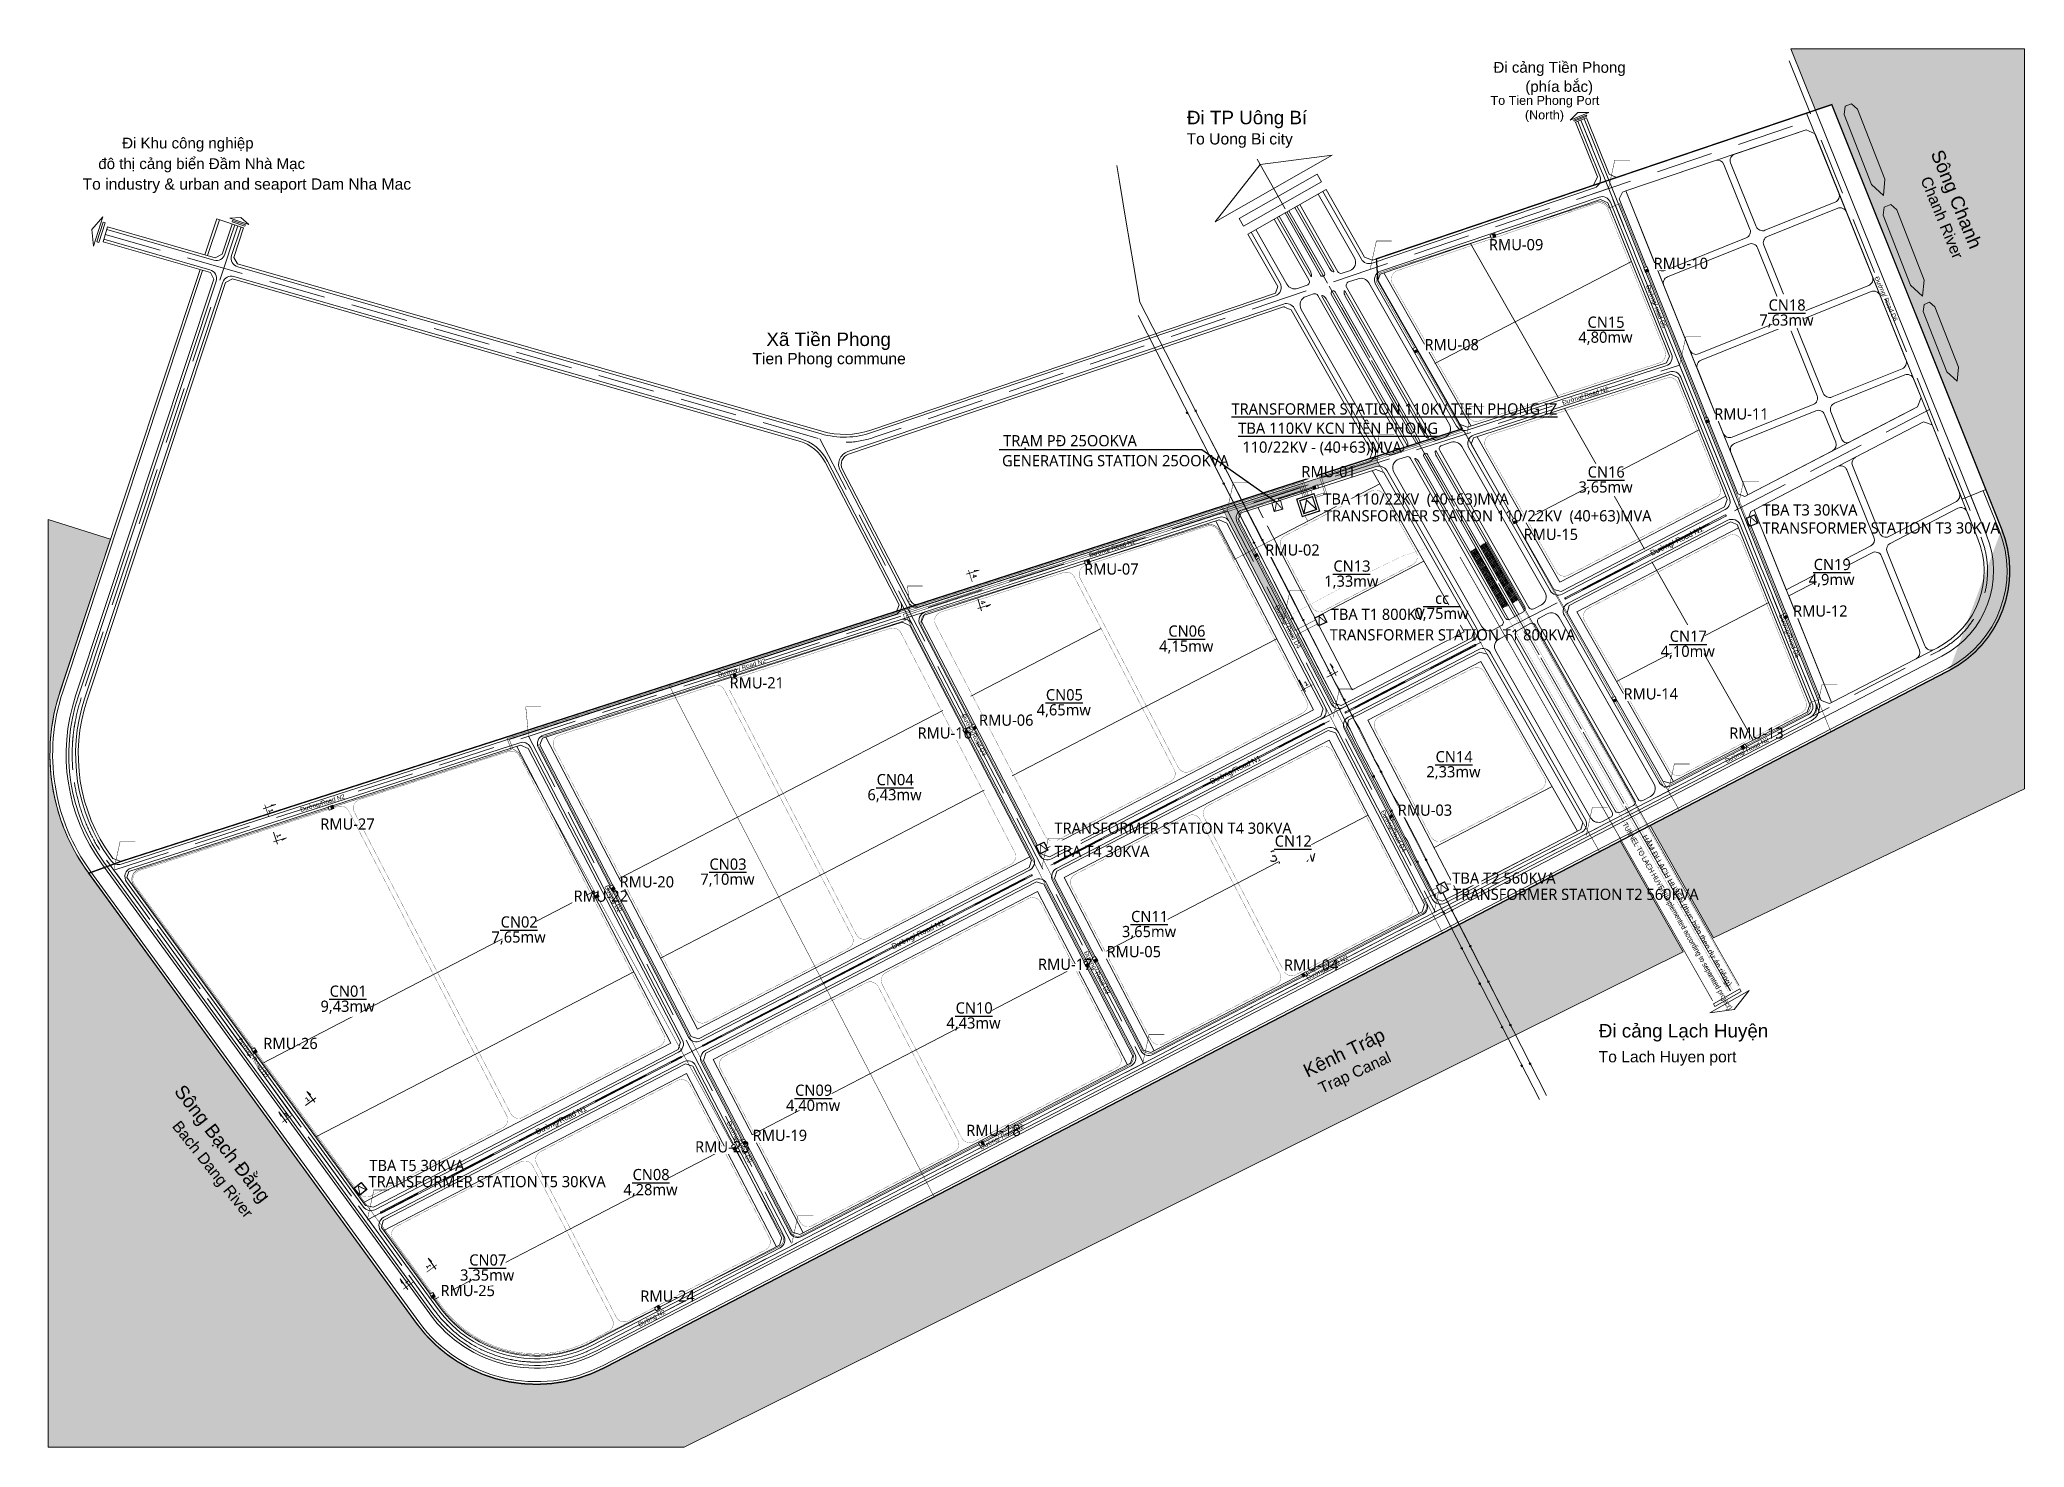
# Model space of a CAD drawing. Extents: x 391676 to 411044, y 2302576 to 2306330.
# Drawn here: x 397693 to 402112, y 2302576 to 2305711 of the extents above; entities that cross this region are included whole.
import ezdxf
from ezdxf.enums import TextEntityAlignment as Align

# ---------------------------------------------------------------- set-up
doc = ezdxf.new("R2010")
doc.units = 0
doc.header["$LTSCALE"] = 5
doc.header["$MEASUREMENT"] = 0
for name, pattern in [('BORDER', [1.75, 0.5, -0.25, 0.5, -0.25, 0, -0.25]), ('CONTINOUS', [0]), ('DASHDOT2', [0.5, 0.25, -0.125, 0, -0.125]), ('DASHED', [19.05, 12.7, -6.35])]:
    doc.linetypes.add(name, pattern=pattern)
doc.layers.get('0').update_dxf_attribs({"linetype": 'CONTINUOUS', "lineweight": 5})
doc.layers.get('Defpoints').update_dxf_attribs({"linetype": 'CONTINUOUS'})
for name, color, linetype in [('@ 35kV cai tao', 1, 'CONTINUOUS'), ('@ dien text', 7, 'CONTINUOUS'), ('@ Dien trung the', 1, 'CONTINUOUS'), ('Cap dien 22kV', 1, 'CONTINUOUS'), ('DIAVAT', 9, 'CONTINUOUS'), ('RGIOI', 1, 'CONTINUOUS'), ('tem dien', 7, 'CONTINUOUS'), ('TEXT', 3, 'CONTINUOUS')]:
    doc.layers.add(name, color=color, linetype=linetype)
for name, color, linetype, lineweight in [('@ dg dien', 30, 'CONTINUOUS', 5), ('@- CHIA LO', 9, 'CONTINUOUS', 5), ('@-DUONG', 7, 'CONTINUOUS', 5), ('@-HTKT', 17, 'CONTINOUS', 5), ('@-RANHGIOI', 6, 'CONTINUOUS', 5), ('@-TEXT', 7, 'CONTINUOUS', 5), ('@_Longduong', 7, 'CONTINUOUS', 5), ('@_Ranhgioiquyhoach', 10, 'CONTINUOUS', 5), ('@_Timduong', 1, 'DASHED', 5), ('@_Viahe', 9, 'CONTINUOUS', 5), ('KICHTHUOC', 8, 'CONTINUOUS', 9), ('phancach', 92, 'CONTINUOUS', 5), ('Tau', 6, 'CONTINUOUS', 5), ('THAY', 7, 'CONTINUOUS', 13), ('TUONG', 1, 'CONTINUOUS', 15), ('V_bonuoc', 152, 'CONTINUOUS', 5)]:
    doc.layers.add(name, color=color, linetype=linetype, lineweight=lineweight)
doc.styles.add('ARIAL', font='arial.ttf', dxfattribs={"height": 5})
doc.styles.add('ARIAL ITALIC', font='arialbi.ttf', dxfattribs={"width": 0.8})
doc.styles.add('binh1', font='VHARIALB.TTF')
doc.styles.add('SDD', font='segoeuil.ttf')
doc.styles.add('T3', font='VHARIALB.TTF')
doc.styles.add('T3 -  TEN HINH', font='VHARIALB.TTF')
doc.styles.add('Text-CKC-SN', font='VHARIALB.TTF')
doc.linetypes.add('123', pattern='A,101.611294,-13.565324,12.243874,-10.782094,12.243874,-11.659162,76.152923,-5.231221,["//",binh1,S=32,R=0,X=0,Y=-15.708224],-29.886596,76.702552', length=350.078914)
doc.linetypes.add('22KV', pattern='A,21.205876,-2.225318,["22kV",ARIAL ITALIC,S=4.969324,R=0,X=0,Y=-1.830806],-16.080623,21.205876,0', length=60.717693)
doc.dimstyles.get("Standard").update_dxf_attribs({"dimtxt": 0.18, "dimasz": 0.18, "dimexe": 0.18, "dimexo": 0.0625, "dimgap": 0.09, "dimtad": 0, "dimtih": 1, "dimtoh": 1, "dimdec": 4, "dimzin": 0, "dimdsep": 46, "dimtxsty": 'Standard', "dimcen": 0.09, "dimadec": 0, "dimazin": 0, "dimtfac": 1, "dimtdec": 4, "dimtofl": 0, "dimtmove": 2, "dimatfit": 3, "dimfxl": 1, "dimtolj": 1, "dimtzin": 0, "dimarcsym": 0})
pattern_1 = [(0, (-1000, 0), (6.25, 6.25), [6.25, -6.25])]

msp = doc.modelspace()

# ---------------------------------------------------------------- texts
at = {"layer": '@ dien text', "color": 5, "style": 'SDD'}
for s, p in [('TRẠM PÐ 25OOKVA', (399838.3, 2304805.1)), ('GENERATING STATION 25OOKVA', (399835.7, 2304760.6))]:
    msp.add_text(s, height=25, dxfattribs=at).set_placement(p)
at = {"layer": 'TEXT', "style": 'T3', "width": 0.9}
for tag, rotation, p in [('4', 287.8971, (399774.5, 2304516.2)), ('4', 287.8971, (399793.4, 2304457.6)), ('1', 27.4141, (400512.8, 2304276.8)), ('1', 27.4141, (400564.6, 2304303.7)), ('1', 287.8821, (398207.7, 2303993.7)), ('1', 287.8821, (398225.6, 2303938.2)), ('1', 36.0593, (398288.8, 2303351.1)), ('1', 36.0593, (398241.6, 2303316.8))]:
    msp.add_attdef(tag, text='Catngang', height=10, rotation=rotation, dxfattribs=at).set_placement(p, align=Align.MIDDLE_CENTER)

# ---------------------------------------------------------------- blocks, each defined once
blk = doc.blocks.new('A$C245A07A1')
at = {"layer": 'Tau', "color": 252}
blk.add_lwpolyline([(-259, 0), (-220.2, 19.4), (-19.4, 19.4), (0, 9.3), (0, -9.3), (-19.4, -19.4), (-220.2, -19.4), (-259, 0)], dxfattribs=at)
blk = doc.blocks.new('HCT')
at = {"layer": 'DIAVAT', "color": 1, "linetype": 'Continuous'}
for p, q in [((0, 0), (2.4, 1.7)), ((0, 0), (2.4, -1.7)), ((1.4, 0), (3.8, 1.7)), ((1.4, 0), (3.8, -1.7))]:
    blk.add_line(p, q, dxfattribs=at)
blk = doc.blocks.new('mb1')
at = {"layer": '@-DUONG', "ltscale": 2}
h = blk.add_hatch(dxfattribs=at)
h.set_pattern_fill('SACNCR', color=252, scale=30, angle=345)
h.set_pattern_definition([(30, (-1014.102, 24.7735), (-1.40625, 2.435696448), []), (30, (-1012.181, 24.2588), (-1.40625, 2.435696448), [0, -2.8125])])
edge = h.paths.add_edge_path()
edge.add_line((406302.1, 2305042.7), (406289, 2305035.3))
edge.add_line((406289, 2305035.3), (406361.5, 2304907.9))
edge.add_arc((406360.5, 2304915.8), 8, 277.6259, 299.6502)
edge.add_line((406364.4, 2304908.9), (406374.9, 2304914.8))
edge.add_line((406374.9, 2304914.8), (406302.1, 2305042.7))
edge = h.paths.add_edge_path()
edge.add_line((406396.3, 2304927.7), (406323.8, 2305055.1))
edge.add_line((406323.8, 2305055.1), (406310.7, 2305047.7))
edge.add_line((406310.7, 2305047.7), (406383.5, 2304919.8))
edge.add_line((406383.5, 2304919.8), (406394, 2304925.7))
edge.add_arc((406390, 2304932.7), 8, 299.6502, 321.6745)
at = {"layer": 'phancach', "ltscale": 2}
h = blk.add_hatch(dxfattribs=at)
h.set_pattern_fill('CROSS,_O', color=252, scale=20)
h.set_pattern_definition([(0, (-1000, 0), (5, 5), [2.5, -7.5]), (90, (-998.75, -1.25), (-5, 5), [2.5, -7.5])])
h.paths.add_polyline_path([(406088.9, 2305225.1), (406080.2, 2305240.4), (406077.4, 2305245.4), (406076.6, 2305245.1, -0.201513), (406064.8, 2305235), (405783.8, 2305144.4), (405790.8, 2305130.9), (406080.3, 2305224.3, -0.109528)])
h.paths.add_polyline_path([(405783.8, 2305144.4), (405765.1, 2305138.3), (405773.3, 2305122.2, -0.135354), (405782.1, 2305128.1), (405790.8, 2305130.9)])
h.paths.add_polyline_path([(405773.3, 2305122.2), (405765.1, 2305138.3), (405738.3, 2305129.7), (405867.4, 2304880.8), (405880.4, 2304887.9), (405770.5, 2305099.8, -0.309067)])
h.paths.add_polyline_path([(405847.2, 2304912.1), (405881.2, 2304848.2), (405898.4, 2304857.3), (405864.5, 2304921.2)], flags=9)
at = {"layer": 'V_bonuoc', "ltscale": 2}
h = blk.add_hatch(dxfattribs=at)
h.set_pattern_fill('DASH', color=256, scale=50, style=0)
h.set_pattern_definition(pattern_1)
edge = h.paths.add_edge_path()
edge.add_line((407425.7, 2305202.9), (407473, 2305084.8))
edge.add_arc((407241.5, 2304991.7), 249.5, -62.5904, 21.9189, ccw=False)
edge.add_line((407356.4, 2304770.2), (406690.4, 2304424.8))
edge.add_line((406690.4, 2304424.8), (406831.3, 2304174.5))
edge.add_line((406831.3, 2304174.5), (407523.5, 2304506.7))
edge.add_line((407523.5, 2304506.7), (407523.5, 2306154.5))
edge.add_line((407523.5, 2306154.5), (407003.4, 2306154.5))
edge.add_line((407003.4, 2306154.5), (407058.7, 2306018))
edge.add_line((407058.7, 2306018), (407094.7, 2306030.2))
edge.add_line((407094.7, 2306030.2), (407425.7, 2305202.9))
h = blk.add_hatch(dxfattribs=at)
h.set_pattern_fill('DASH', color=256, scale=50, style=0)
h.set_pattern_definition(pattern_1)
edge = h.paths.add_edge_path()
edge.add_line((406623.8, 2304390.3), (406763.7, 2304143.3))
edge.add_line((406763.7, 2304143.3), (404539.5, 2303040.1))
edge.add_line((404539.5, 2303040.1), (404307.4, 2303040.1))
edge.add_line((404307.4, 2303040.1), (403123.5, 2303040.1))
edge.add_line((403123.5, 2303040.1), (403123.5, 2305106.4))
edge.add_line((403123.5, 2305106.4), (403262.1, 2305062.3))
edge.add_line((403262.1, 2305062.3), (403143.4, 2304702.6))
edge.add_arc((403576.7, 2304583), 449.5, 164.5746, 196.517)
edge.add_arc((403576.7, 2304583), 449.5, 196.5171, 216.0717)
edge.add_line((403213.4, 2304318.4), (403943.7, 2303315.8))
edge.add_arc((404210.1, 2303509.8), 329.5, 216.0717, 297.4096)
edge.add_line((404361.8, 2303217.3), (406623.8, 2304390.3))
at = {"layer": '@ dg dien', "color": 252, "elevation": 4.3}
blk.add_lwpolyline([(406459.3, 2303823.6), (406201.3, 2304329.8), (406183.1, 2304365.4), (406171.7, 2304389), (406166.1, 2304398.5), (406155.8, 2304418.9), (406137.7, 2304454.5), (406129.8, 2304471.2), (406119.7, 2304488.4), (406110.2, 2304507.9), (406091.8, 2304543.4), (406086.3, 2304555.3), (406076.1, 2304572.5), (406073.6, 2304579), (406064.5, 2304596.8), (406055.4, 2304614.6), (406043.6, 2304639.2), (406033.4, 2304656.5), (406009.8, 2304703.6), (406000.6, 2304721.4), (405999.4, 2304724.9), (405989.3, 2304742.2), (405982.3, 2304756.9), (405964, 2304792.5), (405951.2, 2304817.3), (405927.5, 2304863.7), (405918.4, 2304881.5), (405905.8, 2304906.3), (405859.7, 2304996.5), (405810, 2305093.5), (405762.9, 2305184.8), (405721.5, 2305264.7), (405679.7, 2305345.6), (405638.6, 2305425.4), (405596.9, 2305506), (405553.9, 2305590.3), (405539.7, 2305673.3), (405523.7, 2305768.3), (405508.6, 2305859), (405502.6, 2305894.8)], dxfattribs=at)
at = {"layer": '@ dg dien', "color": 252}
blk.add_lwpolyline([(406443.6, 2303814.7), (406217.1, 2304257.1), (406198.2, 2304293.9), (406180, 2304329.6), (406161.8, 2304365.2), (406150.4, 2304388.8), (406144.9, 2304398.2), (406134.6, 2304418.6), (406134.6, 2304418.6), (406134.6, 2304418.6), (406089, 2304507.6), (406089, 2304507.6), (406070.6, 2304543.2), (406065, 2304555.1), (406041.4, 2304599.6), (406041.8, 2304599.5), (406041.4, 2304599.6), (406034.2, 2304614.4), (406022.3, 2304639), (406012.2, 2304656.3), (405988.6, 2304703.4), (405963.9, 2304750.7), (405963.9, 2304750.7), (405963.9, 2304750.7), (405875.1, 2304922.3), (405875.1, 2304922.3), (405875.1, 2304922.3), (405875.1, 2304922.3), (405875.1, 2304922.3), (405875.1, 2304922.3), (405838.5, 2304996.3), (405777.3, 2305114.2), (405550.3, 2305560.4)], dxfattribs=at)
at = {"layer": '@- CHIA LO', "color": 252, "ltscale": 2}
for p, q in [((406290.3, 2305720.8), (406485.9, 2305377.1)), ((406210.6, 2305453.8), (406648.5, 2305680.9)), ((406499.5, 2305353.2), (406677.7, 2305040.3)), ((406410.9, 2305104.7), (406799.3, 2305306.1)), ((405943.8, 2304887.3), (406186.6, 2305013.1)), ((406694, 2305011.6), (406919.9, 2304614.8)), ((406615.3, 2304745.5), (406954.2, 2304921.2)), ((405177.8, 2304713.1), (405467.7, 2304863.4)), ((405564.2, 2304688.2), (405858.7, 2304840.8)), ((404755.2, 2304493.9), (405115.6, 2304680.8)), ((405269.8, 2304535.5), (405564.2, 2304688.2)), ((404847.3, 2304316.4), (405207.7, 2304503.3)), ((406209.1, 2304375.7), (406471.8, 2304512)), ((404394.8, 2304307.1), (404755.2, 2304493.9)), ((405768.2, 2304294.9), (406062.6, 2304447.6)), ((404486.9, 2304129.5), (404847.3, 2304316.4)), ((405473.8, 2304142.2), (405768.2, 2304294.9)), ((403985.9, 2304095), (404335.4, 2304276.2)), ((405051.2, 2303923.1), (405411.6, 2304110)), ((403599.9, 2303894.8), (403985.9, 2304095)), ((404077.9, 2303917.4), (404427.4, 2304098.7)), ((403719, 2303731.3), (404077.9, 2303917.4)), ((404690.8, 2303736.2), (405051.2, 2303923.1)), ((404281.9, 2303524.2), (404631.4, 2303705.4)), ((403981.5, 2303368.4), (404281.9, 2303524.2))]:
    blk.add_line(p, q, dxfattribs=at)
at = {"layer": '@- CHIA LO', "color": 252, "ltscale": 2, "flags": 128}
for points in [[(407110.6, 2305832.6), (407057.4, 2305964.8), (407037.6, 2305973.9), (406878.6, 2305920.1, 0.430686), (406869.5, 2305900.2), (406926.5, 2305758.5, 0.414214), (406946, 2305750.2), (407102.3, 2305813.1, 0.414214)], [(406854.6, 2305897, 0.397931), (406835.9, 2305905.6), (406636, 2305837.9), (406703.9, 2305669, 0.414214), (406723.4, 2305660.7), (406904.2, 2305733.4, 0.414214), (406912.6, 2305752.9)], [(406929.4, 2305711.2, 0.414214), (406909.8, 2305719.5), (406729, 2305646.8, 0.414214), (406720.7, 2305627.2), (406778.6, 2305483.4, 0.414214), (406798.1, 2305475.1), (406978.9, 2305547.9, 0.414214), (406987.2, 2305567.4)], [(407182.6, 2305613.7), (407026.2, 2305550.8, 0.414214), (407017.9, 2305531.2), (407075.8, 2305387.4, 0.414214), (407095.3, 2305379.1), (407251.6, 2305442, 0.41421), (407259.9, 2305461.5), (407202.1, 2305605.3, 0.414217)], [(407004, 2305525.6, 0.414214), (406984.5, 2305534), (406803.7, 2305461.2, 0.414214), (406795.4, 2305441.7), (406853.2, 2305297.9, 0.414214), (406872.8, 2305289.6), (407053.6, 2305362.3, 0.414214), (407061.9, 2305381.8)], [(407285.8, 2305357.3), (407293.5, 2305378.1), (407276.7, 2305419.8, 0.414217), (407257.2, 2305428.1), (407100.9, 2305365.2, 0.414214), (407092.6, 2305345.7), (407117.1, 2305284.7, 0.44257), (407133.8, 2305278.5), (407252.3, 2305339.9)], [(407103.6, 2305278.1), (407078.7, 2305340.1, 0.414214), (407059.2, 2305348.4), (406878.4, 2305275.7, 0.414214), (406870, 2305256.2), (406908.1, 2305161.5), (407096.6, 2305259.2, 0.386416)], [(407318.2, 2305316.7), (407299.3, 2305323.8), (407147.7, 2305245.1, 0.386416), (407140.7, 2305226.2), (407201, 2305076.2, 0.442569), (407221.9, 2305068.4), (407372.1, 2305146.4, 0.386393), (407379.1, 2305165.3)], [(407128.4, 2305216.6, 0.442569), (407107.5, 2305224.3), (406921.6, 2305127.9), (406993.3, 2304949.9), (407181.7, 2305047.6, 0.386416), (407188.7, 2305066.6)], [(407188.7, 2305066.6), (407128.4, 2305216.6, 0.442569), (407107.5, 2305224.3), (406921.6, 2305127.9), (406993.3, 2304949.9), (407181.7, 2305047.6, 0.386416)], [(407128.4, 2305216.6, 0.442569), (407107.5, 2305224.3), (406921.6, 2305127.9), (406993.3, 2304949.9), (407181.7, 2305047.6, 0.386416), (407188.7, 2305066.6)], [(407420.1, 2305063.5), (407396, 2305123.3, 0.442593), (407375.2, 2305131.1), (407224.9, 2305053.1, 0.386416), (407217.9, 2305034.2), (407302.2, 2304824.8, 0.442569), (407323, 2304817.1), (407330.1, 2304820.8, 0.386415)], [(407205.6, 2305024.6, 0.442569), (407184.8, 2305032.3), (406998.9, 2304935.9), (407094.4, 2304698.5), (407282.9, 2304796.3, 0.386416), (407289.9, 2304815.2)]]:
    blk.add_lwpolyline(points, format="xyb", close=True, dxfattribs=at)
at = {"layer": '@- CHIA LO', "color": 252, "ltscale": 2, "const_width": 0.5, "flags": 128}
for points in [[(406595.6, 2305799, 0.397931), (406570.6, 2305810.4), (406127.6, 2305660.4, 0.471283), (406116.7, 2305631.5), (406285.7, 2305334.6, 0.355235), (406309.3, 2305325.4), (406710.9, 2305455, 0.435027), (406723.3, 2305481.5)], [(406752.1, 2305409.9, 0.393702), (406727.4, 2305421.4), (406335.9, 2305295.1, 0.475759), (406324.6, 2305266.2), (406481.8, 2304990.2, 0.402806), (406508.4, 2304982.3), (406836.3, 2305152.4, 0.386416), (406845.6, 2305177.6)], [(406069.5, 2305169.8), (405877.2, 2305070.1, 0.414214), (405868.6, 2305043.2), (405936.8, 2304911.8, 0.414214), (405963.7, 2304903.2), (406161.2, 2305005.6, 0.425714), (406169.4, 2305033.3), (406096.1, 2305162, 0.402806)], [(405639.4, 2304554.2), (405420.9, 2304975.5, -0.463824), (405432.5, 2305003.7), (405704.3, 2305091.4, -0.366284), (405728.2, 2305081.6), (405924.9, 2304702.3, -0.414214), (405916.3, 2304675.3), (405666.3, 2304545.7, -0.414214)], [(406865.1, 2305070.4), (406552.3, 2304908.2, 0.425714), (406544.2, 2304880.6), (406734.6, 2304546, 0.402806), (406761.2, 2304538.1), (407027.8, 2304676.4, 0.386416), (407037.1, 2304701.6), (406892.9, 2305060.1, 0.442569)], [(405343.6, 2304400.9), (405099.4, 2304871.8, -0.463824), (405111, 2304900), (405384.2, 2304988.2, -0.366284), (405408.1, 2304978.4), (405630.5, 2304549.6, -0.414214), (405621.9, 2304522.6), (405370.6, 2304392.3, -0.414214)], [(404922.4, 2304182.4), (404641.5, 2304724.1, -0.463824), (404653.1, 2304752.4), (404998.1, 2304863.6, -0.366286), (405022, 2304853.8), (405275.3, 2304365.4, -0.414212), (405266.7, 2304338.4), (404949.4, 2304173.9, -0.414214)], [(406294.5, 2304774.5), (406086.4, 2304666.6, 0.414214), (406077.9, 2304639.7), (406202, 2304400.2, 0.414214), (406229, 2304391.7), (406446.5, 2304504.5, 0.425713), (406454.6, 2304532.1), (406321.1, 2304766.7, 0.402807)], [(404562, 2303995.5), (404249.7, 2304597.7, -0.463824), (404261.4, 2304626), (404604.9, 2304736.8, -0.366284), (404628.8, 2304727), (404913.5, 2304177.8, -0.414214), (404905, 2304150.9), (404589, 2303987, -0.414214)], [(404485.1, 2303933.1), (404180, 2303774.9, -0.414214), (404153, 2303783.5), (403805.1, 2304454.3, -0.463824), (403816.7, 2304482.6), (404148.4, 2304589.6, -0.366284), (404172.3, 2304579.7), (404493.7, 2303960.1, -0.414214)], [(405705.9, 2304469.3), (405955.9, 2304599, -0.414214), (405982.9, 2304590.4), (406160, 2304248.9, -0.414214), (406151.4, 2304221.9), (405901.4, 2304092.3, -0.414214), (405874.5, 2304100.8), (405697.4, 2304442.4, -0.414214)], [(404135.6, 2303751.9), (403842.1, 2303599.7, -0.370595), (403816.7, 2303605.7), (403315.7, 2304293.4, -0.510593), (403325.7, 2304324.2), (403768.5, 2304467, -0.366284), (403792.4, 2304457.2), (404144.1, 2303778.9, -0.414214)], [(405410.2, 2304316), (405661.5, 2304446.3, -0.414214), (405688.5, 2304437.8), (405865.6, 2304096.2, -0.414214), (405857, 2304069.3), (405605.7, 2303938.9, -0.414214), (405578.7, 2303947.5), (405401.6, 2304289, -0.414214)], [(404989, 2304097.5), (405306.3, 2304262.1, -0.414214), (405333.3, 2304253.5), (405510.4, 2303912, -0.414214), (405501.8, 2303885.1), (405184.5, 2303720.5, -0.414214), (405157.5, 2303729), (404980.4, 2304070.6, -0.414214)], [(404628.6, 2303910.6), (404944.6, 2304074.5, -0.414214), (404971.5, 2304066), (405148.6, 2303724.4, -0.414214), (405140.1, 2303697.5), (404824.1, 2303533.6, -0.414214), (404797.1, 2303542.2), (404620, 2303883.7, -0.414214)], [(404551.7, 2303848.2), (404728.8, 2303506.7, -0.414214), (404720.2, 2303479.7), (404415.1, 2303321.5, -0.414214), (404388.1, 2303330.1), (404211, 2303671.6, -0.414214), (404219.6, 2303698.6), (404524.7, 2303856.8, -0.414214)], [(404202.2, 2303667), (404379.3, 2303325.5, -0.414214), (404370.7, 2303298.5), (404330.4, 2303277.6, -0.370595), (403998.7, 2303355.8), (403891.7, 2303502.6, -0.45922), (403898.7, 2303532.2), (404175.2, 2303675.5, -0.414214)]]:
    blk.add_lwpolyline(points, format="xyb", close=True, dxfattribs=at)
at = {"layer": '@- CHIA LO', "color": 252, "ltscale": 2}
blk.add_lwpolyline([(406943.3, 2305716.8), (407001.1, 2305573, 0.414214), (407020.6, 2305564.7), (407177, 2305627.6, 0.414214), (407185.3, 2305647.1), (407127.4, 2305790.9, 0.414214), (407107.9, 2305799.2), (406951.6, 2305736.3, 0.414214), (406943.3, 2305716.8)], format="xyb", dxfattribs=at)
at = {"layer": '@- CHIA LO', "color": 252, "ltscale": 2, "flags": 128}
blk.add_lwpolyline([(406088.5, 2305185.3), (405852.7, 2305063)], dxfattribs=at)
at = {"layer": '@-HTKT', "color": 252, "ltscale": 2}
blk.add_line((406262, 2304273.6), (406528.8, 2304412), dxfattribs=at)
at = {"layer": '@-RANHGIOI', "color": 252, "linetype": 'BORDER', "ltscale": 10, "const_width": 1.2, "flags": 128}
for points in [[(407473, 2305084.8), (407094.7, 2306030.2), (406080.8, 2305686.7), (406084, 2305638.4), (406272, 2305308.2), (406755.4, 2304458.5), (407356.4, 2304770.2, 0.386416)], [(406077.4, 2305245.4), (403286, 2304345), (403213.4, 2304318.4), (403943.7, 2303315.8, 0.370595), (404361.8, 2303217.3), (406577.7, 2304366.4)]]:
    blk.add_lwpolyline(points, format="xyb", close=True, dxfattribs=at)
at = {"layer": '@_Longduong', "color": 252, "ltscale": 2, "flags": 128}
for points in [[(405961.6, 2305836.9), (406047.4, 2305686.2, 0.359358), (406071.2, 2305677.1), (406566.2, 2305844.9, 0.430686), (406578.3, 2305871.3), (406529.4, 2305993)], [(406601.9, 2305812.7, 0.397931), (406576.9, 2305824.2), (406090.1, 2305659.3, 0.471283), (406079.1, 2305630.4), (406259, 2305314.4, 0.355235), (406282.5, 2305305.3), (406725.5, 2305448.1, 0.435027), (406737.9, 2305474.6), (406601.9, 2305812.7)], [(403253.5, 2305752.3), (403492.4, 2305683.9, 0.402084), (403516.9, 2305696.8), (403538.6, 2305762.3)], [(403552.8, 2305757.6), (403531.8, 2305694.3, 0.426448), (403545.3, 2305668.7), (404844.5, 2305296.9, 0.152513), (404956.8, 2305299.6), (405855.1, 2305604, 0.471283), (405866.1, 2305632.8), (405801.7, 2305745.9)], [(405864.2, 2305781.5), (405933.7, 2305659.4, -0.143376), (405936.3, 2305648.5, -0.749206), (405934.5, 2305648), (405859.9, 2305779)], [(403247.1, 2305730.2), (403483.5, 2305662.5, -0.426448), (403497, 2305637), (403189.9, 2304711.4, 0.242043), (403247.3, 2304343.1), (403977.7, 2303340.5, 0.370595), (404342.4, 2303254.5), (406641.3, 2304446.7)], [(405956.2, 2305650.3, 1), (405964.9, 2305655.3)], [(405976.2, 2305665.8, 0.143376), (405984.2, 2305657.9)], [(405984.2, 2305657.9, 0.749206), (405985.6, 2305659.3)], [(405994.9, 2305658.1, 0.359358), (406004.4, 2305654.5)], [(406021, 2305660.2, 0.471283), (406032, 2305689)], [(403536.5, 2305647.4, 0.402084), (403512, 2305634.4)], [(405881.5, 2305630, 0.359358), (405905.3, 2305620.9)], [(405926.3, 2305628.1, 0.471283), (405930.6, 2305639.6)], [(405950.3, 2305605.1, 0.359358), (405940.8, 2305608.7)], [(405989, 2305612.9, 1), (405980.3, 2305607.9)], [(406010.7, 2305615.2, 0.749206), (406008.8, 2305614.7)], [(406008.8, 2305614.7, 0.143376), (406011.4, 2305603.8)], [(406018.9, 2305635.2, 0.471283), (406014.5, 2305623.6)], [(406063.7, 2305633.2, 0.359358), (406039.9, 2305642.3)], [(405874, 2305586.1), (404903.5, 2305257.3, 0.45939), (404886.5, 2305215), (405038.7, 2304921.6, 0.366284), (405062.6, 2304911.7), (406064.8, 2305235)], [(405897.8, 2305577, 0.359358), (405874, 2305586.1)], [(405924.2, 2305603.1, 0.471283), (405913.2, 2305574.2)], [(405960.9, 2305605.3, 0.749206), (405959.6, 2305603.9)], [(405969, 2305597.4, 0.143376), (405960.9, 2305605.3)], [(406663.5, 2304458.2), (407048.6, 2304657.9, 0.386416), (407065, 2304702), (406752.6, 2305478.4)], [(406758.5, 2305423.5, 0.393702), (406733.8, 2305435.1)], [(406286.8, 2305265.6), (406467.6, 2304947.9, 0.402806), (406494.2, 2304940.1), (406857.7, 2305128.6, 0.386416), (406867, 2305153.8), (406758.5, 2305423.5)], [(406232, 2305288.9, 0.475759), (406243.2, 2305317.9)], [(404858.5, 2305236.4, 0.206269), (404797.2, 2305286.5)], [(406064.8, 2305235, 0.475759), (406076, 2305263.9)], [(406091.8, 2305260.5, 0.355235), (406115.3, 2305251.3)], [(406136.7, 2305258.2, 0.475759), (406141.2, 2305269.8)], [(406150.9, 2305271.5, 0.143376), (406148.3, 2305282.5)], [(406149.1, 2305271.1, 0.749206), (406150.9, 2305271.5)], [(406166.2, 2305240.9), (406367.6, 2304887.1, 0.414214), (406378.5, 2304884.1), (406408.1, 2304900.9, 0.414214), (406411.1, 2304911.8), (406213.8, 2305258.4)], [(406168.2, 2305277.8, 1), (406176.9, 2305282.7)], [(406194.9, 2305251.1, 1), (406186.2, 2305246.2)], [(406187.2, 2305295, 0.143376), (406195.3, 2305287.2)], [(406195.3, 2305287.2, 0.749206), (406196.6, 2305288.6)], [(406206, 2305287.3, 0.355235), (406215.4, 2305283.6)], [(406213.8, 2305258.4, 0.749206), (406211.9, 2305258)], [(406211.9, 2305258, 0.143376), (406214.5, 2305247.1)], [(406226.2, 2305271.3, 0.475759), (406221.7, 2305259.7)], [(406221.7, 2305259.7), (406420.5, 2304910.5, 0.402806), (406431.1, 2304907.3), (406448, 2304916.1, 0.425714), (406456.2, 2304943.8), (406271, 2305269)], [(406271, 2305269, 0.355235), (406247.5, 2305278.2)], [(406298.1, 2305294.5, 0.475759), (406286.8, 2305265.6)], [(405770.5, 2305099.8), (405980, 2304695.9, 0.414214), (406006.9, 2304687.4), (406295.2, 2304836.9, 0.425714), (406303.4, 2304864.5), (406103.8, 2305215.1)], [(406103.8, 2305215.1, 0.355235), (406080.3, 2305224.3)], [(406130.8, 2305240.6, 0.475759), (406119.6, 2305211.6)], [(406119.6, 2305211.6), (406314.8, 2304868.7, 0.402806), (406341.4, 2304860.8), (406359.1, 2304870, 0.425714), (406362.4, 2304881.1), (406156.8, 2305242.3)], [(406156.8, 2305242.3, 0.355235), (406147.4, 2305245.9)], [(406167.5, 2305242.3, 0.749206), (406166.2, 2305240.9)], [(406175.6, 2305234.5, 0.143376), (406167.5, 2305242.3)], [(405782.1, 2305128.1, 0.463824), (405770.5, 2305099.8)], [(405729.1, 2305111), (405076, 2304900.3, 0.463824), (405064.3, 2304872.1), (405330.4, 2304359.1, 0.414214), (405357.3, 2304350.5), (405958.1, 2304662.1, 0.414214), (405966.7, 2304689), (405753, 2305101.1)], [(405753, 2305101.1, 0.366284), (405729.1, 2305111)], [(406710.6, 2304521.1), (406499.3, 2304892.3, -0.425714), (406507.5, 2304919.9), (406863.3, 2305104.4, -0.442569), (406891, 2305094.1), (407051.1, 2304696.4)], [(405009.5, 2304894.6, 0.463824), (405021.1, 2304922.9)], [(404226.3, 2304626.2), (405022.9, 2304883.2, -0.366284), (405046.8, 2304873.4), (405317, 2304352.2, -0.414214), (405308.5, 2304325.2), (404575.7, 2303945.2, -0.414214), (404548.8, 2303953.8), (404214.7, 2304598)], [(406612.3, 2304457.2), (406390.5, 2304846.9, -0.414214), (406393.5, 2304857.9), (406423, 2304874.7, -0.414214), (406433.9, 2304871.7), (406656.4, 2304480.8)], [(406691, 2304489.3), (406674.1, 2304480.5, -0.402806), (406663.4, 2304483.7), (406440.3, 2304875.7, -0.425714), (406443.5, 2304886.8), (406461.3, 2304896, -0.402806), (406487.9, 2304888.1), (406699.1, 2304517)], [(406205.9, 2304260.3), (406009.4, 2304639.1, -0.414214), (406018, 2304666.1), (406308.5, 2304816.7, -0.402806), (406335.1, 2304808.9), (406546.4, 2304437.7)], [(406557.8, 2304441.9), (406346.5, 2304813, -0.425714), (406354.7, 2304840.7), (406371.6, 2304849.4, -0.402806), (406382.2, 2304846.3), (406605.4, 2304454.3, -0.425714), (406602.1, 2304443.2), (406584.4, 2304434)], [(403204.2, 2304706.6, 0.242043), (403259.4, 2304351.9)], [(407041.7, 2304671.2, 0.386416), (407051.1, 2304696.4)], [(406184, 2304226.4), (405583.2, 2303914.9, -0.414214), (405556.3, 2303923.4), (405359.8, 2304302.2, -0.414214), (405368.4, 2304329.2), (405969.2, 2304640.8, -0.414214), (405996.1, 2304632.2), (406192.6, 2304253.4)], [(403297.9, 2304299.2), (403825.3, 2303575.2, 0.370595), (403850.7, 2303569.2), (404526.9, 2303919.9, 0.414214), (404535.5, 2303946.8), (404197.1, 2304599.3)], [(404197.1, 2304599.3, 0.366284), (404173.2, 2304609.1)], [(404226.3, 2304626.2, 0.463824), (404214.7, 2304598)], [(406691, 2304489.3, 0.425714), (406699.1, 2304517)], [(406710.6, 2304521.1, 0.402806), (406737.2, 2304513.3)], [(406653.2, 2304469.7, 0.425714), (406656.4, 2304480.8)], [(406538.2, 2304410.1, 0.425714), (406546.4, 2304437.7)], [(406557.8, 2304441.9, 0.402806), (406584.4, 2304434)], [(406612.3, 2304457.2, 0.402806), (406623, 2304454.1)], [(403263.8, 2304346, 0.323983), (403286.1, 2304338.7)], [(403307.9, 2304330, 0.510593), (403297.9, 2304299.2)], [(404774.7, 2303518.1), (404578.2, 2303896.9, -0.414214), (404586.8, 2303923.9), (405319.6, 2304303.9, -0.414214), (405346.5, 2304295.3), (405543, 2303916.5, -0.414214), (405534.4, 2303889.6), (404801.6, 2303509.6)], [(406184, 2304226.4, 0.414214), (406192.6, 2304253.4)], [(406205.9, 2304260.3, 0.414214), (406232.8, 2304251.8)], [(403989.8, 2303349.3), (403863.4, 2303522.9, -0.45922), (403870.4, 2303552.4), (404538, 2303898.6, -0.414214), (404564.9, 2303890), (404761.4, 2303511.2)], [(404752.8, 2303484.3, 0.414214), (404761.4, 2303511.2)], [(404774.7, 2303518.1, 0.414214), (404801.6, 2303509.6)], [(403989.8, 2303349.3, 0.370595), (404335.5, 2303267.9)]]:
    blk.add_lwpolyline(points, format="xyb", dxfattribs=at)
for points in [[(406543.3, 2305998.6), (406752.6, 2305478.4)], [(405951.2, 2305831), (406032, 2305689)], [(405956.2, 2305650.3), (405877.3, 2305788.9)], [(405964.9, 2305655.3), (405886, 2305793.9)], [(405976.2, 2305665.8), (405899, 2305801.3)], [(405985.6, 2305659.3), (405903.4, 2305803.8)], [(405994.9, 2305658.1), (405909.9, 2305807.5)], [(405812.1, 2305751.8), (405881.5, 2305630)], [(405853.4, 2305775.3), (405930.6, 2305639.6)], [(406004.4, 2305654.5), (406021, 2305660.2)], [(403204.2, 2304706.6), (403512, 2305634.4)], [(403536.5, 2305647.4), (404797.2, 2305286.5)], [(405905.3, 2305620.9), (405926.3, 2305628.1)], [(405924.2, 2305603.1), (405940.8, 2305608.7)], [(406168.2, 2305277.8), (405980.3, 2305607.9)], [(406176.9, 2305282.7), (405989, 2305612.9)], [(406196.6, 2305288.6), (406010.7, 2305615.2)], [(406206, 2305287.3), (406014.5, 2305623.6)], [(406018.9, 2305635.2), (406039.9, 2305642.3)], [(406063.7, 2305633.2), (406243.2, 2305317.9)], [(405897.8, 2305577), (406076, 2305263.9)], [(405913.2, 2305574.2), (406091.8, 2305260.5)], [(406141.2, 2305269.8), (405950.3, 2305605.1)], [(406149.1, 2305271.1), (405959.6, 2305603.9)], [(406148.3, 2305282.5), (405969, 2305597.4)], [(406187.2, 2305295), (406011.4, 2305603.8)], [(406298.1, 2305294.5), (406733.8, 2305435.1)], [(406115.3, 2305251.3), (406136.7, 2305258.2)], [(406215.4, 2305283.6), (406232, 2305288.9)], [(406226.2, 2305271.3), (406247.5, 2305278.2)], [(404858.5, 2305236.4), (405021.1, 2304922.9)], [(405782.1, 2305128.1), (406080.3, 2305224.3)], [(406130.8, 2305240.6), (406147.4, 2305245.9)], [(406375.6, 2304883.1), (406175.6, 2305234.5)], [(406389, 2304890.1), (406186.2, 2305246.2)], [(406397.6, 2304895), (406194.9, 2305251.1)], [(406410.4, 2304902.9), (406214.5, 2305247.1)], [(405009.5, 2304894.6), (403286.1, 2304338.7)], [(406737.2, 2304513.3), (407041.7, 2304671.2)], [(403307.9, 2304330), (404173.2, 2304609.1)], [(406623, 2304454.1), (406653.2, 2304469.7)], [(406641.3, 2304446.7), (406663.5, 2304458.2)], [(406538.2, 2304410.1), (406232.8, 2304251.8)], [(403263.8, 2304346), (403259.4, 2304351.9)], [(404752.8, 2303484.3), (404335.5, 2303267.9)]]:
    blk.add_lwpolyline(points, dxfattribs=at)
at = {"layer": '@_Ranhgioiquyhoach', "color": 252, "linetype": 'DASHED', "ltscale": 0.5, "const_width": 3, "flags": 128}
blk.add_lwpolyline([(406084, 2305638.4), (406080.8, 2305686.7), (407094.7, 2306030.2), (407473, 2305084.8, -0.386416), (407356.4, 2304770.2), (404361.8, 2303217.3, -0.370595), (403943.7, 2303315.8), (403213.4, 2304318.4), (403286, 2304345), (406272, 2305308.2), (406084, 2305638.4)], format="xyb", dxfattribs=at)
blk.add_lwpolyline([(406084, 2305638.4), (406080.8, 2305686.7), (407094.7, 2306030.2), (407473, 2305084.8, -0.386416), (407356.4, 2304770.2), (404361.8, 2303217.3, -0.370595), (403943.7, 2303315.8), (403213.4, 2304318.4), (403286, 2304345), (406272, 2305308.2), (406084, 2305638.4)], format="xyb", dxfattribs=at)
at = {"layer": '@_Timduong', "color": 252, "ltscale": 2}
for p, q in [((407058, 2304699.2), (406536.3, 2305995.8)), ((403545.7, 2305759.9), (403197, 2304709)), ((404339, 2303261.2), (407045.2, 2304664.5)), ((403253.4, 2304347.5), (403983.7, 2303344.9))]:
    blk.add_line(p, q, dxfattribs=at)
at = {"layer": '@_Timduong', "color": 252, "ltscale": 2, "flags": 128}
for points in [[(403545.7, 2305759.9), (403197, 2304709, 0.242043), (403253.4, 2304347.5), (403983.7, 2303344.9, 0.370595), (404339, 2303261.2), (407333.6, 2304814.1, 0.386416), (407427.1, 2305066.3), (406981.1, 2306174.7)], [(403250.3, 2305741.2), (404841.3, 2305285.9, 0.152513), (404960.5, 2305288.7), (407052.4, 2305997.4)], [(403250.3, 2305741.2), (404841.3, 2305285.9, 0.152513), (404960.5, 2305288.7), (406597.7, 2305843.4)]]:
    blk.add_lwpolyline(points, format="xyb", dxfattribs=at)
for points in [[(406536.3, 2305995.8), (407067.4, 2304676)], [(405815, 2305908.5), (406869, 2304056.9)], [(405881.6, 2305791.4), (406869, 2304056.9)], [(403269.4, 2304325.5), (406755.9, 2305450.1)], [(403269.4, 2304325.5), (406755.9, 2305450.1)], [(403833.9, 2303547), (407312.5, 2305350.9)], [(404841.3, 2305285.9), (405562.3, 2303895.6)], [(404841.3, 2305285.9), (405562.3, 2303895.6)], [(403833.9, 2303547), (406885, 2305129.2)], [(405748.9, 2305125.2), (406211.9, 2304232.4)], [(405748.9, 2305125.2), (406211.9, 2304232.4)], [(404193.1, 2304623.4), (404780.7, 2303490.3)], [(404193.1, 2304623.4), (404780.7, 2303490.3)]]:
    blk.add_lwpolyline(points, dxfattribs=at)
at = {"layer": '@_Timduong', "color": 252, "ltscale": 2}
for centre, radius, start, end in [((403576.7, 2304583), 400, 161.6462, 216.0717), ((407032.5, 2304689), 27.5, 297.4096, 21.9189), ((404210.1, 2303509.8), 280, 216.0717, 297.4096)]:
    blk.add_arc(centre, radius, start, end, dxfattribs=at)
at = {"layer": '@_Viahe', "color": 252, "ltscale": 2}
for p, q in [((407094.7, 2306030.2), (406615.3, 2305867.8)), ((407439.6, 2305071.4), (407058.7, 2306018)), ((406548.8, 2306000.8), (406523.8, 2305990.7)), ((406523.8, 2305990.7), (406572.7, 2305869.2)), ((406599.4, 2305875.1), (406548.8, 2306000.8)), ((406599.4, 2305875.1), (406615.3, 2305867.8)), ((405968.7, 2305841), (405794.7, 2305741.9)), ((406054.5, 2305690.3), (405968.7, 2305841)), ((406564.1, 2305850.5), (406071.8, 2305683.7)), ((406572.7, 2305869.2), (406564.1, 2305850.5)), ((403255.1, 2305758), (403245.5, 2305724.4)), ((403495.4, 2305689.3), (403255.1, 2305758)), ((403498.7, 2305775.5), (403472.3, 2305695.9)), ((403558.5, 2305755.7), (403498.7, 2305775.5)), ((403532.9, 2305764.2), (403510.7, 2305697.4)), ((403536.7, 2305689.9), (403558.5, 2305755.7)), ((405794.7, 2305741.9), (405861.4, 2305624.8)), ((403245.5, 2305724.4), (403484.4, 2305656)), ((403510.7, 2305697.4), (403495.4, 2305689.3)), ((403484.4, 2305656), (403492.1, 2305641.3)), ((403544.5, 2305675.2), (403536.7, 2305689.9)), ((404846.1, 2305302.7), (403544.5, 2305675.2)), ((406071.8, 2305683.7), (406054.5, 2305690.3)), ((403492.1, 2305641.3), (403184.2, 2304713.2)), ((405855.9, 2305610.6), (404954.9, 2305305.3)), ((405861.4, 2305624.8), (405855.9, 2305610.6)), ((404345.2, 2303249.2), (407339.8, 2304802.1)), ((403242.5, 2304339.6), (403972.8, 2303337))]:
    blk.add_line(p, q, dxfattribs=at)
at = {"layer": '@_Viahe', "color": 252, "ltscale": 2, "flags": 128}
for points in [[(403461.3, 2305662.6), (403150.1, 2304724.6, 0.242043), (403213.4, 2304318.4), (403943.7, 2303315.8, 0.370595), (404361.8, 2303217.3), (407356.4, 2304770.2, 0.386416), (407473, 2305084.8), (407094.7, 2306030.2)], [(403467, 2305661), (403155.8, 2304722.7, 0.242043), (403218.2, 2304321.9), (403948.6, 2303319.3, 0.370595), (404359, 2303222.6), (407353.6, 2304775.5, 0.386416), (407467.4, 2305082.5), (407432.1, 2305170.4)], [(404853.2, 2305233.7), (405017.9, 2304916.1), (405012, 2304901.7), (403286, 2304345), (403267.5, 2304351), (403264.3, 2304355.5, -0.242043), (403209.9, 2304704.7), (403518.1, 2305633.9), (403533.4, 2305642), (404795.6, 2305280.8, -0.206269), (404853.2, 2305233.7)], [(405876, 2305580.4), (404905.4, 2305251.6, 0.463913), (404891.8, 2305217.8), (405044, 2304924.3, 0.366284), (405060.7, 2304917.5), (406066, 2305241.7), (406071.4, 2305255.8), (405890.9, 2305573), (405873.6, 2305579.6)], [(407330.1, 2304820.8), (407094.4, 2304698.5), (407094.4, 2304698.5), (406921.6, 2305127.9), (406921.6, 2305127.9), (407299.3, 2305323.8), (407318.2, 2305316.7), (407420.1, 2305063.5, -0.386416), (407330.1, 2304820.8)], [(406501.2, 2304931.9, 1), (406502.6, 2304929.2), (406858.6, 2305113.8, 1), (406857.2, 2305116.5), (406501.2, 2304931.9)], [(406301.5, 2304824.9, 1), (406300.1, 2304827.6), (406011.8, 2304678.1, 1), (406013.2, 2304675.4), (406301.5, 2304824.9)], [(405364.9, 2304339.2), (405964.3, 2304650.1, 1), (405963, 2304652.7), (405363.5, 2304341.9, 1), (405364.9, 2304339.2)], [(404581.9, 2303933.2), (405313.4, 2304312.5, 1), (405312, 2304315.2), (404580.6, 2303935.9, 1), (404581.9, 2303933.2)], [(403863.9, 2303564.3, 1), (403865.3, 2303561.6), (404533.1, 2303907.9, 1), (404531.7, 2303910.6), (403863.9, 2303564.3)], [(403994.7, 2303352.9), (403865.7, 2303529.9), (403869.3, 2303545.1), (404542.5, 2303894.2), (404558.7, 2303889), (404756.9, 2303506.7), (404751.8, 2303490.5), (404332.7, 2303273.2, -0.370595), (403994.7, 2303352.9)]]:
    blk.add_lwpolyline(points, format="xyb", dxfattribs=at)
for points in [[(406553.8, 2306012.5), (406512.1, 2305995.7), (406529.5, 2306012.7)], [(406549.1, 2306004.2), (406521.3, 2305993), (406520.2, 2305995.8), (406548, 2306007)], [(406636, 2305837.9), (406636, 2305837.9), (406777.5, 2305486.2), (406908.1, 2305161.5), (406908.1, 2305161.5), (407285.8, 2305357.3), (407293.5, 2305378.1), (407057.4, 2305964.8), (407037.6, 2305973.9)], [(405721.6, 2305769.3), (405982.3, 2305917.7), (405821.6, 2305896.9)], [(405784.8, 2305759.3), (405958.6, 2305858.2), (405948.7, 2305875.6), (405774.9, 2305776.7)], [(406636, 2305837.9), (406628.4, 2305835.3), (406621.5, 2305820.3), (406885.8, 2305163.4), (406901, 2305157.7), (406908.1, 2305161.5)], [(406580, 2305818.9), (406089.4, 2305652.7), (406084, 2305638.4), (406266.1, 2305318.6), (406283.4, 2305311.8), (406726.6, 2305454.8), (406733.5, 2305469.6), (406595.9, 2305811.6)], [(403244.7, 2305780.4), (403223.8, 2305714.7), (403220.8, 2305751.8)], [(403249.9, 2305766.7), (403236, 2305722.8), (403231.7, 2305724.2), (403245.6, 2305768.1)], [(403570.4, 2305762.8), (403527.6, 2305776.9), (403551.9, 2305778.6)], [(403561.3, 2305759.4), (403532.9, 2305768.9), (403533.8, 2305771.7), (403562.3, 2305762.3)], [(406736.7, 2305429.7), (406297.1, 2305287.9), (406291.6, 2305273.8), (406475.5, 2304950.6), (406492.1, 2304945.7), (406855.6, 2305134.2), (406861.7, 2305150.9), (406752.6, 2305422.2)], [(406079.6, 2305217.7), (405779.7, 2305121), (405773.8, 2305106.6), (405986.2, 2304696.9), (406002.4, 2304691.8), (406292.9, 2304842.4), (406297.7, 2304858.4), (406097, 2305211)], [(406921.6, 2305127.9), (406914.5, 2305124.2), (406908.3, 2305107.5), (407071, 2304703.2), (407089.9, 2304696.2), (407094.4, 2304698.5)], [(405747.7, 2305098.2), (405730.8, 2305105.2), (405073.5, 2304893.2), (405067.6, 2304878.9), (405336.6, 2304360), (405352.8, 2304354.9), (405957.1, 2304668.3), (405962.3, 2304684.5)], [(406869.1, 2305100.7), (406884.2, 2305095), (407045.8, 2304693.5), (407039.6, 2304676.9), (406735.1, 2304518.9), (406718.5, 2304523.8), (406505.2, 2304898.5), (406509.9, 2304914.4)], [(404217.9, 2304604.8), (404223.8, 2304619.1), (405024.6, 2304877.4), (405041.5, 2304870.5), (405312.6, 2304347.6), (405307.5, 2304331.4), (404571.2, 2303949.6), (404555, 2303954.7)], [(406310.8, 2304811.1), (406327.4, 2304806.2), (406540.6, 2304431.6), (406535.9, 2304415.7), (406228.3, 2304256.2), (406212.1, 2304261.3), (406013.9, 2304643.7), (406019, 2304659.8)], [(405578.7, 2303919.3), (405562.5, 2303924.4), (405364.2, 2304306.8), (405369.4, 2304323), (405973.7, 2304636.4), (405989.9, 2304631.2), (406188.2, 2304248.9), (406183, 2304232.7)], [(404582.6, 2303901.5), (404587.8, 2303917.7), (405324.1, 2304299.5), (405340.3, 2304294.4), (405538.5, 2303912), (405533.4, 2303895.8), (404797.1, 2303514), (404780.9, 2303519.1)], [(406831.3, 2304027.7), (406889.7, 2304060.9), (406893, 2304055.1), (406834.6, 2304021.8)], [(406831.3, 2304027.7), (406889.7, 2304060.9), (406893, 2304055.1), (406834.6, 2304021.8)], [(406823.4, 2304007.7), (406911, 2304057.5), (406877.4, 2304014.7)], [(406823.4, 2304007.7), (406911, 2304057.5), (406877.4, 2304014.7)]]:
    blk.add_lwpolyline(points, close=True, dxfattribs=at)
for points in [[(407038.7, 2306011.3), (407094.7, 2306030.2), (407437.8, 2305172.7), (407384.7, 2305151.4), (407038.7, 2306011.3)], [(403504.4, 2305773.6), (403478.1, 2305694.2)], [(406097.4, 2305655.4), (406291.4, 2305314.4)], [(406305.1, 2305290.5), (406489.3, 2304966.8), (406858.7, 2305158.4)], [(405816.5, 2305132.9), (406026.9, 2304727), (406275.9, 2304856.2), (406071.6, 2305215.1)], [(407439.6, 2305071.4), (407404.4, 2305159.3)], [(405332.9, 2304367.1), (405940.8, 2304682.4), (405722.9, 2305102.7)], [(406742.2, 2304522.6), (406526.9, 2304900.7), (406887.2, 2305087.5)], [(406262, 2304273.6), (406061.9, 2304659.6), (406313.6, 2304790.1), (406528.8, 2304412)], [(403302.8, 2304322), (403298.4, 2304308.7), (403830.1, 2303578.7), (403847.9, 2303574.5), (404525.9, 2303926.1), (404531, 2303942.3), (404191.9, 2304596.4), (404174.9, 2304603.4), (403302.8, 2304322)], [(403825.3, 2303585.3), (404509.6, 2303940.2), (404167, 2304600.8)], [(404231.7, 2304621.7), (404569.1, 2303971), (405309, 2304354.7)], [(405585.8, 2303923), (405385.7, 2304308.9), (405975.8, 2304614.9), (406175.9, 2304229)], [(404804.2, 2303517.7), (404604.1, 2303903.6), (405326.2, 2304278), (405526.3, 2303892.1)], [(403870.6, 2303523.2), (404544.6, 2303872.7), (404744.7, 2303486.8)]]:
    blk.add_lwpolyline(points, dxfattribs=at)
at = {"layer": '@_Viahe', "color": 252, "ltscale": 2}
for centre, radius, start, end in [((404896.3, 2305478.2), 182.5, 254.0292, 288.7154), ((407241.5, 2304991.7), 213.5, 297.4096, 21.9189), ((403576.7, 2304583), 413.5, 161.6462, 216.0717), ((404210.1, 2303509.8), 293.5, 216.0717, 297.4096)]:
    blk.add_arc(centre, radius, start, end, dxfattribs=at)
at = {"layer": 'Defpoints', "color": 252, "const_width": 0.943}
for points in [[(406645.6, 2305906.4), (406611.5, 2305906.4), (406597.7, 2305843.4)], [(406114.8, 2305726.5), (406080.7, 2305726.5), (406066.8, 2305663.4)], [(406803.8, 2305513.1), (406769.8, 2305513.1), (406755.9, 2305450.1)], [(406321.3, 2305357.8), (406287.2, 2305357.8), (406284.1, 2305297.3)], [(406120.4, 2305296.2), (406086.3, 2305296.2), (406083.2, 2305235.7)], [(405796.2, 2305188.1), (405762.1, 2305188.1), (405748.3, 2305125)], [(406932.4, 2305191.6), (406898.3, 2305191.6), (406884.4, 2305128.6)], [(405070.8, 2304958.2), (405036.7, 2304958.2), (405042.6, 2304897)], [(405922.5, 2304947.9), (405888.4, 2304947.9), (405874.6, 2304884.8)], [(406032.5, 2304728.7), (405998.4, 2304728.7), (405984.6, 2304665.6)], [(407107.2, 2304738.3), (407073.1, 2304738.3), (407059.3, 2304675.2)], [(404220.7, 2304688.9), (404186.6, 2304688.9), (404193.1, 2304623.4)], [(406778.2, 2304561.8), (406744.1, 2304561.8), (406730.2, 2304498.7)], [(406595.7, 2304465.1), (406561.6, 2304465.1), (406547.7, 2304402)], [(403317.4, 2304388.6), (403283.3, 2304388.6), (403269.4, 2304325.5)], [(405384.1, 2304395.8), (405350.1, 2304395.8), (405336.2, 2304332.7)], [(406257.2, 2304294.6), (406223.1, 2304294.6), (406209.2, 2304231.5)], [(405608.7, 2303959.7), (405574.6, 2303959.7), (405560.8, 2303896.7)], [(403882.5, 2303613.1), (403848.4, 2303613.1), (403834.6, 2303550)], [(404826.8, 2303555.8), (404792.7, 2303555.8), (404778.9, 2303492.7)]]:
    blk.add_lwpolyline(points, dxfattribs=at)
at = {"layer": 'phancach', "color": 252, "ltscale": 2}
for p, q in [((405051.2, 2304864.8), (405021.1, 2304922.9)), ((405022.9, 2304883.2), (405083.4, 2304902.7)), ((406012, 2304690), (405956.1, 2304661))]:
    blk.add_line(p, q, dxfattribs=at)
at = {"layer": 'phancach', "color": 252, "ltscale": 2, "const_width": 1, "flags": 128}
for points in [[(406080.8, 2305686.7), (406598.2, 2305862), (407092.6, 2304633.4), (406755.4, 2304458.5), (406084, 2305638.4)], [(406077.4, 2305245.4), (406577.7, 2304366.4), (406228, 2304185), (405735.5, 2305135.1)], [(405735.5, 2305135.1), (406228.1, 2304185.1), (405095.9, 2303598), (404505.3, 2304738.3), (405735.5, 2305135.1)]]:
    blk.add_lwpolyline(points, close=True, dxfattribs=at)
at = {"layer": 'phancach', "color": 252, "linetype": 'DASHED', "flags": 128}
for points, const_width in [([(406888.6, 2304068), (406326, 2305056.3)], 1.5), ([(406829.5, 2304034.4), (406266.9, 2305022.7)], 1.5), ([(406620.6, 2304452.8), (406361.8, 2304907.4)], 0.4), ([(406633.9, 2304459.7), (406374.9, 2304914.8)], 0.4), ([(406642.8, 2304464.3), (406383.5, 2304919.8)], 0.4), ([(406656.1, 2304471.2), (406396.6, 2304927.2)], 0.4), ([(406864.7, 2304054.4), (406633.9, 2304459.7)], 0.4), ([(406873.3, 2304059.3), (406642.8, 2304464.3)], 0.4), ([(406886.4, 2304066.7), (406656.1, 2304471.2)], 0.4), ([(406851.6, 2304047), (406620.6, 2304452.8)], 0.4)]:
    blk.add_lwpolyline(points, dxfattribs=dict(at, const_width=const_width))
at = {"layer": 'RGIOI', "color": 252, "ltscale": 50, "const_width": 0.25}
blk.add_lwpolyline([(406080.2, 2305240.4), (406193, 2305042.2), (406141.4, 2305025.9), (406075.9, 2304994.3), (405867.4, 2304880.8), (405735.5, 2305135.1), (406077.4, 2305245.4), (406080.2, 2305240.4)], dxfattribs=at)
at = {"layer": 'V_bonuoc', "ltscale": 2, "flags": 128}
blk.add_lwpolyline([(407425.7, 2305202.9), (407473, 2305084.8, -0.386416), (407356.4, 2304770.2), (406690.4, 2304424.8), (406831.3, 2304174.5), (407523.5, 2304506.7), (407523.5, 2306154.5), (407003.4, 2306154.5), (407058.8, 2306018.1), (407094.7, 2306030.2), (407094.7, 2306030.2), (407425.7, 2305202.9)], format="xyb", close=True, dxfattribs=at)
blk.add_lwpolyline([(406623.8, 2304390.3), (406763.7, 2304143.3), (404539.5, 2303040.1), (404307.4, 2303040.1), (403123.5, 2303040.1), (403123.5, 2305106.4), (403262.1, 2305062.3), (403143.4, 2304702.6, 0.140285), (403145.7, 2304455.2, 0.085531), (403213.4, 2304318.4), (403943.7, 2303315.8, 0.370595), (404361.8, 2303217.3), (406623.8, 2304390.3)], format="xyb", dxfattribs=at)
at = {"layer": '@ dg dien', "color": 252}
for p, rotation in [((405660.7, 2305341.7), 117.0274477249832), ((405679.5, 2305346.4, 4.3), 117.0362671010428), ((405745.5, 2305218.3, 4.3), 117.4004479460224), ((405742.1, 2305184), 117.0274477249846), ((405809.3, 2305052.7), 117.0274477249846), ((405828.1, 2305058.3, 4.3), 117.1320085921099), ((405895.1, 2304883.7), 117.0274477249846), ((405919.1, 2304880.3, 4.3), 117.0274477249847), ((405994.3, 2304691.9), 117.0274477249846), ((406010.5, 2304702.4, 8), 117.2585608084998), ((406010.5, 2304702.4, 4.3), 117.2585608084998), ((406017.3, 2304647.6), 117.0274477249846), ((406028.8, 2304666.8, 4.3), 117.2585608084998), ((406092.5, 2304542.1, 4.3), 117.3823903327194), ((406076.4, 2304532), 117.0274477249846), ((406115.8, 2304455.2), 117.3823903327194), ((406138.3, 2304453.3, 8), 116.9932952492404), ((406138.3, 2304453.3, 4.3), 116.9932952492404), ((406173.6, 2304342.1), 117.3823903327197), ((406192.8, 2304346.3, 4.3), 117.0362671010428), ((406224.2, 2304284.7, 4.3), 117.0362671010428), ((406211.9, 2304267.2), 117.3823903327197), ((406250.4, 2304233.3, 4.3), 117.0362671010428), ((406231.7, 2304228.6), 117.0274477249832), ((406272.2, 2304149.1), 117.0274477249832), ((406291, 2304153.8, 4.3), 117.0362671010428), ((406312.4, 2304070.2), 117.0274477249832), ((406331.2, 2304074.9, 4.3), 117.0362671010428), ((406361.8, 2303973.3), 117.0274477249832), ((406380.6, 2303978, 4.3), 117.0362671010428), ((406405.6, 2303887.5), 117.0274477249832), ((406424.3, 2303892.2, 4.3), 117.0362671010428)]:
    blk.add_blockref('HCT', p, dxfattribs=dict(at, rotation=rotation))
at = {"layer": 'Tau', "color": 252}
for p, xscale, yscale, zscale, rotation in [((407131.4, 2306029.4), -0.8339768339517081, 0.8339768340386229, 0.8339768339609194, 291.2469915328055), ((407218.7, 2305804.8), -0.8339768339517086, 0.8339768340386229, 0.8339768339609194, 291.2469915328055), ((407306.4, 2305587.7), -0.7181467181328932, 0.7181467182235796, 0.7181467181550225, 291.2469915329719)]:
    blk.add_blockref('A$C245A07A1', p, dxfattribs=dict(at, xscale=xscale, yscale=yscale, zscale=zscale, rotation=rotation))
at = {"layer": '@-TEXT', "color": 7, "ltscale": 2, "style": 'ARIAL'}
for s, height, p in [('Ði cảng Tiền Phong', 24, (406488.6, 2306101.1)), ('(phía bắc)', 24, (406487.7, 2306058.6)), ('Ði TP Uông Bí', 30, (405792.8, 2305986.4)), ('Ði Khu công nghiệp ', 24, (403439, 2305932.5)), ('đô thị cảng biển Ðầm Nhà Mạc ', 24, (403469.7, 2305886.6)), ('Xã Tiền Phong', 30, (404861, 2305492.6, -4.2))]:
    blk.add_text(s, height=height, dxfattribs=at).set_placement(p, align=Align.CENTER)
for s, height, p in [('To Tien Phong Port', 20, (406334.9, 2306029.6)), ('(North)', 20, (406411.5, 2305997.3)), ('To Uong Bi city', 25, (405657.9, 2305941.4)), ('To industry & urban and seaport Dam Nha Mac', 25, (403199.7, 2305840.8)), ('Tien Phong commune', 25, (404691.3, 2305452.1)), ('Ði cảng Lạch Huyện', 30, (406576, 2303952.7)), ('To Lach Huyen port', 25, (406575.5, 2303897.4))]:
    blk.add_text(s, height=height, dxfattribs=at).set_placement(p)
for s, height, rotation, p in [('Sông Chanh', 30, 292.2954, (407314.5, 2305921.6)), ('Chanh River', 25, 292.2954, (407291.7, 2305863.6)), ('Ðường/ road D5', 10, 291.4892, (406680.8, 2305626)), ('Ðường/ Road D6', 10, 293.6907, (407189.7, 2305644.7)), ('Ðường/ Road N2', 10, 17.2441, (406496.2, 2305361.3)), ('Ðường/ Road N1', 12, 25.8974, (406694.2, 2305025.2)), ('Ðường/ Road N2', 10, 17.2441, (405442.8, 2305021.5)), ('Ðường/ Road D4', 10, 298, (405854.2, 2304912.1)), ('Ðường/Road D5', 10, 291.3325, (406977.1, 2304892.8)), ('Ðường / Road N2', 10, 17.2441, (404615.9, 2304754.8)), ('Ðường/Road D3', 10, 298, (405156.3, 2304669.9)), ('Ðường/ Road N2', 10, 27.3819, (406860.7, 2304563.6)), ('Ðường/Road N1', 12, 25.8974, (405713.7, 2304516.7)), ('Ðường/Road N2', 10, 17.2441, (403686.4, 2304455)), ('Ðường/Road D4', 10, 298, (406090.5, 2304455.7)), ('Ðường D2', 10, 298, (404361.5, 2304288.6)), ('Ðường/ Road N1', 12, 25.8974, (405004.8, 2304149.1)), ('Ðường/ Road D3', 10, 298, (405429.3, 2304142.3)), ('Ðường/Road N2', 10, 27.3819, (405927.9, 2304079.9)), ('Ðường/ Road D1', 10, 306.3627, (403544.9, 2303947.3)), ('Kênh Tráp', 30, 25.8974, (405927.3, 2303862.9, -3.9)), ('Trap Canal', 25, 24.8424, (405959.1, 2303827.2)), ('Sông Bạch Ðằng', 30, 307.8492, (403402.3, 2303832.4, -4)), ('Ðường/Road N1', 12, 25.8974, (404212.2, 2303736.4)), ('Bach Dang River', 25, 308.5202, (403397.8, 2303754.7)), ('Ðường/Road D2', 10, 298, (404634, 2303763.1)), ('Ðường/ Road N2', 10, 27.3819, (405201.2, 2303703)), ('Ðường N2', 10, 27.3819, (404440, 2303308.3))]:
    blk.add_text(s, height=height, rotation=rotation, dxfattribs=at).set_placement(p)
at = {"layer": '@-TEXT', "color": 7, "ltscale": 2, "style": 'ARIAL', "width": 0.7}
blk.add_text('TUNNEL TO LACH HUYEN(Implemented according to separated project)', height=12, rotation=299.7091, dxfattribs=at).set_placement((406745.9, 2304220.2), align=Align.CENTER)
at = {"layer": '@-TEXT', "color": 7, "ltscale": 2, "style": 'ARIAL'}
blk.add_text('HẦM ÐI LẠCH HUYỆN (thực hiện theo dự án riêng)', height=12, rotation=299.7091, dxfattribs=at).set_placement((406767.6, 2304232.5), align=Align.CENTER)
at = {"layer": 'Defpoints', "color": 252, "style": 'Text-CKC-SN', "width": 0.8}
for tag, p in [('B', (406632.3, 2305910.7)), ('A', (406101.4, 2305730.7)), ('I', (406790.5, 2305517.4)), ('H', (406307.9, 2305362.1)), ('G', (406107.1, 2305300.4)), ('F', (405782.9, 2305192.3)), ('L', (406919, 2305195.9)), ('E', (405057.5, 2304962.4)), ('K', (406019.2, 2304732.9)), ('S', (407093.9, 2304742.5)), ('D', (404207.3, 2304693.1)), ('Q', (406764.8, 2304566)), ('P', (406582.3, 2304469.3)), ('C', (403304.1, 2304392.8)), ('E1', (405370.8, 2304400)), ('O', (406243.8, 2304298.8)), ('N', (405595.4, 2303964)), ('J', (403869.2, 2303617.3)), ('M', (404813.5, 2303560))]:
    blk.add_attdef(tag, text='', height=35, dxfattribs=at).set_placement(p, align=Align.CENTER)
blk = doc.blocks.new('RMU KD')
at = {"color": 2}
blk.add_wipeout([(405604.9, 2303653.4), (405604.9, 2303661), (405615.9, 2303661), (405615.9, 2303653.4)], dxfattribs=at).dxf.layer = 'phancach'
at = {"layer": 'phancach', "ltscale": 2}
blk.add_hatch(color=2, dxfattribs=at).paths.add_polyline_path([(405604.9, 2303661), (405604.9, 2303653.4), (405610.4, 2303653.4), (405610.4, 2303661)])
at = {"layer": 'phancach', "color": 2, "ltscale": 2}
blk.add_line((405610.4, 2303661), (405610.4, 2303653.4), dxfattribs=at)
blk.add_lwpolyline([(405604.9, 2303661), (405615.9, 2303661), (405615.9, 2303653.4), (405604.9, 2303653.4)], close=True, dxfattribs=at)
blk = doc.blocks.new('TPD')
at = {"color": 3}
blk.add_lwpolyline([(405912.3, 2303671.6), (405932.1, 2303671.6), (405932.1, 2303651.9), (405912.3, 2303651.9)], close=True, dxfattribs=at)
blk.add_wipeout([(405912.3, 2303671.6), (405932.1, 2303671.6), (405932.1, 2303651.9), (405912.3, 2303651.9)], dxfattribs=at)
at = {"color": 3, "const_width": 1.98}
blk.add_lwpolyline([(405912.3, 2303651.9), (405932.1, 2303651.9), (405932.1, 2303671.6), (405912.3, 2303671.6)], close=True, dxfattribs=at)
blk.add_lwpolyline([(405913.5, 2303651.9), (405922.2, 2303669.8), (405931, 2303651.9)], dxfattribs=at)
blk = doc.blocks.new('t110kv')
blk.add_wipeout([(-32.4, 64.8), (32.4, 64.8), (32.4, 0), (-32.4, 0)])
at = {"ltscale": 0.5, "const_width": 4.21, "flags": 128}
for points in [[(-32.4, 64.8), (32.4, 64.8), (32.4, 0), (-32.4, 0)], [(-24, 56.4), (24, 56.4), (24, 8.4), (-24, 8.4)]]:
    blk.add_lwpolyline(points, close=True, dxfattribs=at)
blk.add_lwpolyline([(-24, 8.4), (0, 51.2), (24, 8.4)], dxfattribs=at)
blk = doc.blocks.new('tdk')
at = {"const_width": 3.09}
blk.add_lwpolyline([(-15.5, 6.4), (15.4, 6.4), (15.4, 37.3), (-15.5, 37.3)], close=True, dxfattribs=at)
blk.add_lwpolyline([(-15.5, 37.3), (15.4, 37.3), (15.4, 6.4), (-15.5, 6.4)], close=True)
blk.add_lwpolyline([(-13.7, 6.4), (-0.1, 34.5), (13.8, 6.4)], dxfattribs=at)
blk.add_wipeout([(-15.5, 37.3), (15.4, 37.3), (15.4, 6.4), (-15.5, 6.4)])
blk.add_lwpolyline([(-15.5, 6.4), (15.4, 6.4), (15.4, 37.3), (-15.5, 37.3)], close=True, dxfattribs=at)
blk.add_lwpolyline([(-15.5, 37.3), (15.4, 37.3), (15.4, 6.4), (-15.5, 6.4)], close=True)
blk.add_lwpolyline([(-13.7, 6.4), (-0.1, 34.5), (13.8, 6.4)], dxfattribs=at)
blk = doc.blocks.new('RMU1')
at = {"color": 1}
blk.add_wipeout([(405634.6, 2303653.4), (405634.6, 2303661), (405645.6, 2303661), (405645.6, 2303653.4)], dxfattribs=at).dxf.layer = 'phancach'
at = {"layer": 'phancach', "ltscale": 2}
blk.add_hatch(color=1, dxfattribs=at).paths.add_polyline_path([(405634.6, 2303661), (405634.6, 2303653.4), (405640.1, 2303653.4), (405640.1, 2303661)])
at = {"layer": 'phancach', "color": 1, "ltscale": 2}
blk.add_line((405640.1, 2303661), (405640.1, 2303653.4), dxfattribs=at)
blk.add_lwpolyline([(405634.6, 2303661), (405645.6, 2303661), (405645.6, 2303653.4), (405634.6, 2303653.4)], close=True, dxfattribs=at)
blk = doc.blocks.new('Daucatn1')
at = {"layer": 'THAY'}
blk.add_lwpolyline([(778, -278), (778, 1207), (663, 694), (778, 694)], dxfattribs=at)
at = {"layer": 'TUONG', "const_width": 70}
blk.add_lwpolyline([(407, 48), (1808, 48)], dxfattribs=at)
at = {"layer": 'TEXT', "style": 'T3', "width": 0.9}
blk.add_attdef('A', text='', height=500, dxfattribs=at).set_placement((1252, 490), align=Align.MIDDLE_CENTER)

# ---------------------------------------------------------------- linework, layer by layer
at = {"layer": 'phancach', "color": 24, "ltscale": 2, "const_width": 1, "flags": 128}
msp.add_lwpolyline([(400138.8, 2305096.3), (401032.2, 2303350.6)], dxfattribs=at)
at = {"layer": 'phancach', "color": 24, "linetype": 'DASHDOT2', "ltscale": 10, "const_width": 1, "elevation": 4.3, "flags": 128}
msp.add_lwpolyline([(401048.2, 2303358.8), (400151.7, 2305108.1)], dxfattribs=at)
at = {"layer": 'THAY'}
for points in [[(399756.9, 2304520.5), (399785.2, 2304529.6), (399774.7, 2304528.7), (399775.5, 2304526.5)], [(399781.7, 2304443.8), (399810, 2304453), (399800.9, 2304447.6), (399800.2, 2304449.8)], [(400511.4, 2304258.8), (400497.7, 2304285.2), (400500.4, 2304275), (400502.5, 2304276.1)], [(400580.1, 2304294.4), (400566.4, 2304320.8), (400573.2, 2304312.8), (400571.1, 2304311.7)], [(398190.2, 2303998), (398218.4, 2304007.1), (398208, 2304006.2), (398208.7, 2304004)], [(398213.9, 2303924.4), (398242.2, 2303933.5), (398233.1, 2303928.2), (398232.4, 2303930.4)], [(398305.5, 2303344.3), (398288, 2303368.3), (398295.9, 2303361.4), (398294.1, 2303360)], [(398243, 2303298.8), (398225.5, 2303322.8), (398229.7, 2303313.1), (398231.5, 2303314.5)]]:
    msp.add_lwpolyline(points, dxfattribs=at)
at = {"layer": 'TUONG', "const_width": 1.4}
for points in [[(399760.9, 2304529.6), (399769.5, 2304502.9)], [(400558.8, 2304290.7), (400583.7, 2304303.6)], [(400501.8, 2304261.2), (400526.7, 2304274.1)], [(398194.1, 2304007.1), (398202.7, 2303980.4)], [(398213.8, 2303946), (398222.4, 2303919.4)], [(398285, 2303337.4), (398307.7, 2303353.9)], [(398233.2, 2303299.7), (398255.8, 2303316.2)]]:
    msp.add_lwpolyline(points, dxfattribs=at)
at = {"layer": 'TUONG'}
for points in [[(399790.2, 2304438.8), (399781.6, 2304465.5)], [(400583.7, 2304303.6), (400558.8, 2304290.7)], [(398222.4, 2303919.4), (398213.8, 2303946)], [(398307.7, 2303353.9), (398285, 2303337.4)]]:
    msp.add_lwpolyline(points, dxfattribs=at)

# ---------------------------------------------------------------- block references
at = {"layer": 'KICHTHUOC'}
ref = msp.add_blockref('Daucatn1', (398584.6, 2302986.6), dxfattribs=dict(at, xscale=-0.02000000002643816, yscale=0.02000000001862645, zscale=0.02, rotation=36.06720256602706))
ref.add_attrib('A', '1', dxfattribs={"layer": 'TEXT', "height": 10, "rotation": 306.0672, "style": 'T3 -  TEN HINH', "text_generation_flag": 2, "width": 0.9}).set_placement((398559, 2302979.2), align=Align.MIDDLE_CENTER)
ref = msp.add_blockref('Daucatn1', (398496.9, 2302922.7), dxfattribs=dict(at, xscale=0.01999999999324511, yscale=0.01999999999324511, zscale=0.01999999999324511, rotation=36.0762784255143))
ref.add_attrib('A', '1', dxfattribs={"layer": 'TEXT', "height": 10, "rotation": 126.0763, "style": 'T3 -  TEN HINH', "width": 0.9}).set_placement((398511.8, 2302944.9), align=Align.MIDDLE_CENTER)
at = {"layer": 'phancach'}
msp.add_blockref('mb1', (-5411.4, -464.1), dxfattribs=at)

msp.set_redraw_order([(e.dxf.handle, doc.entitydb.next_handle()) for e in msp.query("TEXT MTEXT ATTDEF DIMENSION ARC_DIMENSION")])  # texts and dimensions are drawn at this point

# ---------------------------------------------------------------- next in the draw order: block references
at = {"layer": '@ Dien trung the', "linetype": '123', "ltscale": 0.2}
for p, xscale, yscale, zscale, rotation in [((401511.2, 2304626.7), 0.6399999999224407, 0.6399999999224407, 0.6399999999224407, 21.92770793695962), ((400551.4, 2304405.6), 0.6400000000245413, 0.6400000000245413, 0.6400000000245413, 24.57931478227762)]:
    msp.add_blockref('tdk', p, dxfattribs=dict(at, xscale=xscale, yscale=yscale, zscale=zscale, rotation=rotation))
at = {"layer": 'phancach'}
for name, p, rotation in [('RMU1', (2689753.2, 2789470.1), 111.9435190232963), ('TPD', (630946.7, -23095.2), 15.6484019499544), ('RMU KD', (731179.4, -10891.8), 18.11218891155917), ('RMU KD', (-1831364, 1604149.9, 0), 297.4096084556988), ('RMU1', (2689928.6, 2789034.3), 111.9435190232963), ('RMU1', (1206440.6, 107905.1), 30.11523755502359), ('RMU1', (-1831077, 1603595), 297.4096084556988)]:
    msp.add_blockref(name, p, dxfattribs=dict(at, rotation=rotation))

# ---------------------------------------------------------------- next in the draw order: wipeouts: each hides what was drawn before it
at = {"ltscale": 2}
msp.add_wipeout([(400420.2, 2304816.6), (400585.6, 2304816.6), (400585.6, 2304849.9), (400420.2, 2304849.9)], dxfattribs=at).dxf.layer = '@ dien text'
for points in [[(400835.5, 2303844.2), (400903.2, 2303844.2), (400903.2, 2303827.6), (400835.5, 2303827.6)], [(400460.5, 2303650.7), (400498.2, 2303650.7), (400498.2, 2303634.1), (400460.5, 2303634.1)]]:
    msp.add_wipeout(points).dxf.layer = 'phancach'

# ---------------------------------------------------------------- next in the draw order: linework, layer by layer
at = {"layer": 'Cap dien 22kV', "linetype": '22KV', "ltscale": 0.2, "const_width": 1, "flags": 128}
msp.add_lwpolyline([(400440.8, 2304679.9), (400439.5, 2304683.9), (400373.5, 2304662.7, 0.432012), (400362.6, 2304636.3), (400402.4, 2304559.5)], format="xyb", dxfattribs=at)
at = {"layer": 'phancach', "color": 4, "linetype": 'DASHED', "const_width": 2, "flags": 128}
msp.add_lwpolyline([(400452.2, 2304683.6), (400450.9, 2304687.6), (400533.9, 2304713.9)], dxfattribs=at)

# ---------------------------------------------------------------- next in the draw order: texts
at = {"layer": '@ dien text', "color": 5, "style": 'SDD'}
for s, p in [('%%UTRANSFORMER STATION 110KV TIEN PHONG IZ', (400346.6, 2304875.9)), ('%%UTBA 110KV KCN TIỀN PHONG', (400361.8, 2304832.9)), ('110/22KV - (40+63)MVA', (400370.8, 2304790.8))]:
    msp.add_text(s, height=25, dxfattribs=at).set_placement(p)

# ---------------------------------------------------------------- next in the draw order: leaders
at = {"layer": '@ dien text', "ltscale": 2}
msp.add_leader([(400446.7, 2304680), (400280.7, 2304797.5), (399829.6, 2304797.5)], dimstyle='Standard', override={"dimgap": 0.09, "dimtad": 0, "dimtxsty": 'SDD', "dimtfill": 1}, dxfattribs=at)

# ---------------------------------------------------------------- next in the draw order: wipeouts: each hides what was drawn before it
at = {"color": 4, "ltscale": 2}
for points in [[(400835.5, 2303827.6), (400903.2, 2303827.6), (400903.2, 2303844.2), (400835.5, 2303844.2)], [(400460.5, 2303634.1), (400498.2, 2303634.1), (400498.2, 2303650.7), (400460.5, 2303650.7)]]:
    msp.add_wipeout(points, dxfattribs=at).dxf.layer = '@ dien text'
for points in [[(401418.5, 2304878), (401456.2, 2304878), (401456.2, 2304861.3), (401418.5, 2304861.3)], [(401526.3, 2304655.7), (401594, 2304655.7), (401594, 2304639), (401526.3, 2304639)], [(400564.8, 2304431.7), (400632.8, 2304431.7), (400632.8, 2304415.1), (400564.8, 2304415.1)], [(401594.2, 2304439.1), (401631.9, 2304439.1), (401631.9, 2304422.4), (401594.2, 2304422.4)], [(401452.1, 2304167.3), (401489.7, 2304167.3), (401489.7, 2304150.7), (401452.1, 2304150.7)], [(400713.8, 2303995.6), (400751.5, 2303995.6), (400751.5, 2303978.9), (400713.8, 2303978.9)]]:
    msp.add_wipeout(points).dxf.layer = 'phancach'

# ---------------------------------------------------------------- next in the draw order: texts
at = {"layer": '@ dien text', "color": 5, "ltscale": 2, "style": 'SDD'}
msp.add_text('TBA T2 560KVA', height=25, dxfattribs=at).set_placement((400838.3, 2303831))
at = {"layer": '@ dien text', "ltscale": 2, "style": 'SDD'}
msp.add_text('RMU-04', height=25, dxfattribs=at).set_placement((400463.4, 2303637.5))

# ---------------------------------------------------------------- next in the draw order: wipeouts: each hides what was drawn before it
at = {"color": 4, "ltscale": 2}
for points in [[(401418.5, 2304861.3), (401456.2, 2304861.3), (401456.2, 2304878), (401418.5, 2304878)], [(401526.3, 2304639), (401594, 2304639), (401594, 2304655.7), (401526.3, 2304655.7)], [(400564.8, 2304415.1), (400632.8, 2304415.1), (400632.8, 2304431.7), (400564.8, 2304431.7)], [(401594.2, 2304422.4), (401631.9, 2304422.4), (401631.9, 2304439.1), (401594.2, 2304439.1)], [(401452.1, 2304150.7), (401489.7, 2304150.7), (401489.7, 2304167.3), (401452.1, 2304167.3)], [(400713.8, 2303978.9), (400751.5, 2303978.9), (400751.5, 2303995.6), (400713.8, 2303995.6)]]:
    msp.add_wipeout(points, dxfattribs=at).dxf.layer = '@ dien text'
for points in [[(400499.3, 2304749.4), (400537, 2304749.4), (400537, 2304732.7), (400499.3, 2304732.7)], [(400399.7, 2304645.3), (400486.1, 2304645.3), (400486.1, 2304628.6), (400399.7, 2304628.6)], [(400418.9, 2304575), (400456.5, 2304575), (400456.5, 2304558.3), (400418.9, 2304558.3)]]:
    msp.add_wipeout(points).dxf.layer = 'phancach'

# ---------------------------------------------------------------- next in the draw order: block references
at = {"layer": 'phancach', "rotation": 30.11523755502359}
msp.add_blockref('RMU1', (1205462.2, 107397.6), dxfattribs=at)

# ---------------------------------------------------------------- next in the draw order: texts
at = {"layer": '@ dien text', "ltscale": 2, "style": 'SDD'}
for s, p in [('RMU-11', (401421.4, 2304864.8)), ('RMU-12', (401597.1, 2304425.9)), ('RMU-13', (401454.9, 2304154.1)), ('RMU-03', (400716.7, 2303982.4))]:
    msp.add_text(s, height=25, dxfattribs=at).set_placement(p)
at = {"layer": '@ dien text', "color": 5, "ltscale": 2, "style": 'SDD'}
for s, p in [('TBA T3 30KVA', (401529.1, 2304651)), ('TRANSFORMER STATION T3 30KVA', (401529.1, 2304610.9)), ('TBA T1 800KVA', (400567.7, 2304418.5))]:
    msp.add_text(s, height=25, dxfattribs=at).set_placement(p)

# ---------------------------------------------------------------- next in the draw order: wipeouts: each hides what was drawn before it
at = {"color": 4, "ltscale": 2}
for points in [[(400499.3, 2304732.7), (400537, 2304732.7), (400537, 2304749.4), (400499.3, 2304749.4)], [(400399.7, 2304628.6), (400486.1, 2304628.6), (400486.1, 2304645.3), (400399.7, 2304645.3)], [(400418.9, 2304558.3), (400456.5, 2304558.3), (400456.5, 2304575), (400418.9, 2304575)]]:
    msp.add_wipeout(points, dxfattribs=at).dxf.layer = '@ dien text'

# ---------------------------------------------------------------- next in the draw order: linework, layer by layer
at = {"layer": 'Cap dien 22kV', "linetype": '22KV', "ltscale": 0.2, "const_width": 1, "flags": 128}
msp.add_lwpolyline([(400774.3, 2303795.8), (400810, 2303813), (400805.6, 2303822.2), (400788.4, 2303814.6), (400703.4, 2303978.3), (400492.1, 2304385.7), (400538.5, 2304409.8), (400534.4, 2304418.8), (400487.6, 2304394.5), (400402.1, 2304559.3)], dxfattribs=at)

# ---------------------------------------------------------------- next in the draw order: block references
at = {"layer": '@ 35kV cai tao', "linetype": 'Continuous', "lineweight": -2, "xscale": 0.6247499999890819, "yscale": 0.6247499999890819, "zscale": 0.6247499999890819, "rotation": 17.87753128896926}
msp.add_blockref('t110kv', (400523.6, 2304654.9), dxfattribs=at)

# ---------------------------------------------------------------- next in the draw order: texts
at = {"layer": '@ dien text', "ltscale": 2, "style": 'SDD'}
for s, p in [('RMU-01', (400502.2, 2304736.2)), ('RMU-02', (400421.7, 2304561.8))]:
    msp.add_text(s, height=25, dxfattribs=at).set_placement(p)

# ---------------------------------------------------------------- next in the draw order: linework, layer by layer
at = {"layer": 'Cap dien 22kV', "linetype": '22KV', "ltscale": 0.2, "const_width": 1, "flags": 128}
for points in [[(400533.1, 2304691), (400559, 2304699.4), (400547.6, 2304734.9), (400652, 2304768.5), (400865.6, 2304838.5), (401088.3, 2304438.9), (401310.6, 2304044.4), (401618.9, 2304204.2, 0.388731), (401635.8, 2304234.6), (401655.6, 2304241.3), (401211.2, 2305345.3), (401186.8, 2305335.5, 0.421558), (401156.8, 2305348.6), (401151.6, 2305346.6), (400681.3, 2305192.8, 0.484856), (400671.2, 2305167.8), (400859.7, 2304840.7), (400650.7, 2304772.3), (400542.5, 2304737.5), (400554, 2304701.9), (400531.9, 2304694.8)], [(400517.5, 2304695.5), (400507.3, 2304727.1), (398733.6, 2304154.5), (398742.9, 2304129.7), (397914.1, 2303862.9, 0.509818), (397902.5, 2303827.6), (398403, 2303140), (398478.7, 2303036.9), (398584.7, 2302890.9, 0.397125), (398943.3, 2302823.2), (399339.5, 2303022.8, 0.532426), (399343.3, 2303052.9), (398759.8, 2304122.5), (398746.5, 2304131.3), (398738.8, 2304152), (400504.7, 2304722.1), (400513.7, 2304694.2)], [(400510.3, 2304650.6), (400516.7, 2304638.1), (400353.2, 2304553.3), (400318.8, 2304618.9, 0.381644), (400290.8, 2304629.4), (399664.8, 2304433.1), (399662.6, 2304430.5, 0.297968), (399656.5, 2304405.7), (400148.2, 2303459.8, 0.250398), (400172.2, 2303453.6), (400771.8, 2303765, 0.448229), (400777.9, 2303789.1), (400774.3, 2303795.8)]]:
    msp.add_lwpolyline(points, format="xyb", dxfattribs=at)
for points in [[(400023.9, 2303652.8), (399631.4, 2304408.6), (399622, 2304428.7), (400499.6, 2304712), (400506.1, 2304691.8)], [(400526.6, 2304698.4), (400523.3, 2304706.9), (400529.7, 2304709)]]:
    msp.add_lwpolyline(points, dxfattribs=at)

# ---------------------------------------------------------------- next in the draw order: block references
at = {"layer": '@ Dien trung the', "linetype": '123', "ltscale": 0.2, "xscale": 0.6399999999993116, "yscale": 0.6399999999993116, "zscale": 0.6399999999993116, "rotation": 25.73498599684977}
msp.add_blockref('tdk', (400822.8, 2303809.3), dxfattribs=at)
at = {"layer": 'phancach'}
for p, rotation in [((70472.8, 4620911.7), 198.1082026813552), ((2689618.2, 2789805.5), 111.9435190232963), ((2689104.3, 2789625.9), 111.9435190232963), ((2689325, 2789245.3), 111.9435190232963), ((2689547.5, 2788848.3), 111.9435190232963), ((78616.4, 4621144.5), 197.8427675451821), ((2594402, 3108411.7), 120.1152375658133), ((2594798.8, 3107867.2), 120.1152375658133), ((-405884.1, 4499117.5), 210.1152375550236)]:
    msp.add_blockref('RMU1', p, dxfattribs=dict(at, rotation=rotation))

# ---------------------------------------------------------------- next in the draw order: wipeouts: each hides what was drawn before it
for points in [[(400548.2, 2304688.5), (400664.2, 2304688.5), (400664.2, 2304671.8), (400548.2, 2304671.8)], [(400015.6, 2304532.6), (400053.3, 2304532.6), (400053.3, 2304516), (400015.6, 2304516)], [(399781.7, 2304196), (399819.3, 2304196), (399819.3, 2304179.3), (399781.7, 2304179.3)], [(400053.9, 2303680.6), (400091.6, 2303680.6), (400091.6, 2303663.9), (400053.9, 2303663.9)], [(398422.1, 2303185.5), (398489.8, 2303185.5), (398489.8, 2303168.8), (398422.1, 2303168.8)]]:
    msp.add_wipeout(points).dxf.layer = 'phancach'
at = {"color": 1, "linetype": 'Continuous'}
for points in [[(401624.9, 2305103.1), (401623.6, 2305092.7), (401619.8, 2305083.1), (401615.3, 2305076.4), (401609.9, 2305071), (401602.6, 2305066.2), (401593.2, 2305062.6), (401583.1, 2305061.3), (401569.1, 2305063.8), (401560.2, 2305068.2), (401553.3, 2305074), (401546.8, 2305082.6), (401543.6, 2305089.6), (401541.6, 2305098.6), (401541.4, 2305103.1), (401542.6, 2305112.8), (401545.5, 2305121), (401550.3, 2305128.9), (401556.7, 2305135.4), (401564.6, 2305140.5), (401572.7, 2305143.5), (401583.1, 2305144.8), (401593.4, 2305143.5), (401602.5, 2305140), (401609.8, 2305135.2), (401616.2, 2305128.6), (401620.6, 2305121.5), (401623.6, 2305113.4)], [(401221.8, 2305064.9), (401220.5, 2305054.5), (401216.8, 2305044.9), (401212.2, 2305038.2), (401206.9, 2305032.8), (401199.6, 2305028), (401190.1, 2305024.4), (401180.1, 2305023.1), (401166, 2305025.6), (401157.2, 2305030), (401150.2, 2305035.7), (401143.7, 2305044.4), (401140.6, 2305051.4), (401138.6, 2305060.4), (401138.4, 2305064.9), (401139.5, 2305074.6), (401142.4, 2305082.8), (401147.3, 2305090.7), (401153.7, 2305097.2), (401161.6, 2305102.3), (401169.6, 2305105.3), (401180.1, 2305106.6), (401190.4, 2305105.3), (401199.5, 2305101.8), (401206.8, 2305097), (401213.2, 2305090.4), (401217.6, 2305083.3), (401220.5, 2305075.2)], [(401222.1, 2304731.3), (401220.8, 2304720.9), (401217, 2304711.3), (401212.5, 2304704.7), (401207.1, 2304699.3), (401199.9, 2304694.4), (401190.4, 2304690.8), (401180.4, 2304689.6), (401166.3, 2304692), (401157.5, 2304696.4), (401150.5, 2304702.2), (401144, 2304710.8), (401140.9, 2304717.9), (401138.9, 2304726.8), (401138.7, 2304731.3), (401139.8, 2304741), (401142.7, 2304749.2), (401147.6, 2304757.1), (401154, 2304763.6), (401161.9, 2304768.7), (401169.9, 2304771.7), (401180.4, 2304773), (401190.6, 2304771.7), (401199.8, 2304768.2), (401207, 2304763.4), (401213.4, 2304756.8), (401217.8, 2304749.7), (401220.8, 2304741.7)], [(400656, 2304521.7), (400654.7, 2304511.3), (400650.9, 2304501.7), (400646.4, 2304495.1), (400641, 2304489.7), (400633.7, 2304484.8), (400624.3, 2304481.2), (400614.2, 2304480), (400600.2, 2304482.4), (400591.3, 2304486.8), (400584.4, 2304492.6), (400577.9, 2304501.3), (400574.7, 2304508.3), (400572.8, 2304517.3), (400572.5, 2304521.7), (400573.7, 2304531.4), (400576.6, 2304539.7), (400581.4, 2304547.5), (400587.8, 2304554), (400595.7, 2304559.1), (400603.8, 2304562.1), (400614.2, 2304563.4), (400624.5, 2304562.2), (400633.6, 2304558.7), (400640.9, 2304553.8), (400647.3, 2304547.2), (400651.7, 2304540.1), (400654.7, 2304532.1)], [(401725.4, 2304525.2), (401724.1, 2304514.8), (401720.3, 2304505.3), (401715.8, 2304498.6), (401710.5, 2304493.2), (401703.2, 2304488.3), (401693.7, 2304484.7), (401683.7, 2304483.5), (401669.6, 2304486), (401660.8, 2304490.4), (401653.8, 2304496.1), (401647.3, 2304504.8), (401644.2, 2304511.8), (401642.2, 2304520.8), (401642, 2304525.2), (401643.1, 2304535), (401646, 2304543.2), (401650.9, 2304551), (401657.3, 2304557.5), (401665.2, 2304562.6), (401673.2, 2304565.6), (401683.7, 2304567), (401694, 2304565.7), (401703.1, 2304562.2), (401710.4, 2304557.3), (401716.8, 2304550.7), (401721.2, 2304543.7), (401724.1, 2304535.6)], [(400856.7, 2304412.8), (400855.4, 2304402.4), (400851.6, 2304392.8), (400847.1, 2304386.2), (400841.8, 2304380.8), (400834.5, 2304375.9), (400825, 2304372.3), (400815, 2304371.1), (400800.9, 2304373.5), (400792.1, 2304378), (400785.1, 2304383.7), (400778.6, 2304392.4), (400775.5, 2304399.4), (400773.5, 2304408.4), (400773.3, 2304412.8), (400774.4, 2304422.5), (400777.3, 2304430.8), (400782.2, 2304438.6), (400788.6, 2304445.1), (400796.5, 2304450.2), (400804.5, 2304453.2), (400815, 2304454.6), (400825.3, 2304453.3), (400834.4, 2304449.8), (400841.7, 2304444.9), (400848, 2304438.3), (400852.5, 2304431.2), (400855.4, 2304423.2)], [(401405, 2304365.6), (401403.7, 2304355.2), (401399.9, 2304345.6), (401395.4, 2304338.9), (401390, 2304333.6), (401382.8, 2304328.7), (401373.3, 2304325.1), (401363.3, 2304323.8), (401349.2, 2304326.3), (401340.3, 2304330.7), (401333.4, 2304336.5), (401326.9, 2304345.1), (401323.8, 2304352.1), (401321.8, 2304361.1), (401321.5, 2304365.6), (401322.7, 2304375.3), (401325.6, 2304383.5), (401330.5, 2304391.4), (401336.9, 2304397.9), (401344.8, 2304403), (401352.8, 2304406), (401363.3, 2304407.3), (401373.5, 2304406), (401382.6, 2304402.5), (401389.9, 2304397.7), (401396.3, 2304391.1), (401400.7, 2304384), (401403.7, 2304376)], [(400883.4, 2304097.2), (400882.1, 2304086.8), (400878.3, 2304077.2), (400873.8, 2304070.6), (400868.4, 2304065.2), (400861.1, 2304060.3), (400851.7, 2304056.7), (400841.6, 2304055.5), (400827.6, 2304057.9), (400818.7, 2304062.3), (400811.8, 2304068.1), (400805.3, 2304076.7), (400802.1, 2304083.8), (400800.1, 2304092.7), (400799.9, 2304097.2), (400801.1, 2304106.9), (400804, 2304115.1), (400808.8, 2304123), (400815.2, 2304129.5), (400823.1, 2304134.6), (400831.2, 2304137.6), (400841.6, 2304138.9), (400851.9, 2304137.6), (400861, 2304134.1), (400868.3, 2304129.3), (400874.7, 2304122.7), (400879.1, 2304115.6), (400882.1, 2304107.6)], [(398420.9, 2303575.1), (398419.6, 2303564.7), (398415.8, 2303555.1), (398411.3, 2303548.5), (398406, 2303543.1), (398398.7, 2303538.2), (398389.2, 2303534.6), (398379.2, 2303533.4), (398365.1, 2303535.8), (398356.3, 2303540.2), (398349.3, 2303546), (398342.8, 2303554.6), (398339.7, 2303561.7), (398337.7, 2303570.6), (398337.5, 2303575.1), (398338.6, 2303584.8), (398341.5, 2303593), (398346.4, 2303600.9), (398352.8, 2303607.4), (398360.7, 2303612.5), (398368.7, 2303615.5), (398379.2, 2303616.8), (398389.5, 2303615.5), (398398.6, 2303612), (398405.9, 2303607.2), (398412.2, 2303600.6), (398416.6, 2303593.5), (398419.6, 2303585.5)]]:
    msp.add_wipeout(points, dxfattribs=at).dxf.layer = 'tem dien'

# ---------------------------------------------------------------- next in the draw order: linework, layer by layer
at = {"layer": 'tem dien', "color": 1, "linetype": 'Continuous'}
for p, q in [((401541.5, 2305101.6), (401624.7, 2305101.6)), ((401138.5, 2305063.4), (401221.7, 2305063.4)), ((401138.7, 2304729.8), (401221.9, 2304729.8)), ((400572.6, 2304520.3), (400655.8, 2304520.3)), ((401642.1, 2304523.8), (401725.3, 2304523.8)), ((400773.4, 2304448.5), (400856.6, 2304448.5)), ((401321.6, 2304364.1), (401404.8, 2304364.1)), ((400800, 2304095.7), (400883.2, 2304095.7))]:
    msp.add_line(p, q, dxfattribs=at)
at = {"layer": 'tem dien', "color": 6, "linetype": 'Continuous'}
msp.add_line((398337.6, 2303573.7), (398420.8, 2303573.7), dxfattribs=at)

# ---------------------------------------------------------------- next in the draw order: texts
at = {"layer": '@ dien text', "color": 5, "ltscale": 2, "style": 'SDD'}
for s, p in [('TRANSFORMER STATION T1 800KVA', (400565.5, 2304372.8)), ('TRANSFORMER STATION T2 560KVA', (400840, 2303795))]:
    msp.add_text(s, height=25, dxfattribs=at).set_placement(p)
at = {"layer": 'tem dien', "linetype": 'Continuous', "ltscale": 2, "style": 'SDD'}
for s, p in [('CN18', (401583.8, 2305119.8)), ('CN15', (401180.7, 2305081.6)), ('7,63mw', (401582.4, 2305086.3)), ('4,80mw', (401179.4, 2305048.1)), ('3,65mw', (401179.7, 2304714.5)), ('CN16', (401181, 2304748)), ('CN13', (400614.9, 2304538.4)), ('CN19', (401684.3, 2304542)), ('1,33mw', (400613.5, 2304504.9)), ('4,9mw', (401683, 2304508.5)), ('cc', (400815.6, 2304466.6)), ('0,75mw', (400814.3, 2304433.1)), ('CN17', (401363.9, 2304382.3)), ('4,10mw', (401362.5, 2304348.8)), ('CN14', (400842.3, 2304113.9)), ('2,33mw', (400840.9, 2304080.4)), ('CN01', (398379.8, 2303591.8)), ('9,43mw', (398378.5, 2303558.3))]:
    msp.add_text(s, height=25, dxfattribs=at).set_placement(p, align=Align.MIDDLE_CENTER)

# ---------------------------------------------------------------- next in the draw order: wipeouts: each hides what was drawn before it
at = {"color": 4, "ltscale": 2}
for points in [[(400548.2, 2304671.8), (400664.2, 2304671.8), (400664.2, 2304688.5), (400548.2, 2304688.5)], [(400015.6, 2304516), (400053.3, 2304516), (400053.3, 2304532.6), (400015.6, 2304532.6)], [(399781.7, 2304179.3), (399819.3, 2304179.3), (399819.3, 2304196), (399781.7, 2304196)], [(400053.9, 2303663.9), (400091.6, 2303663.9), (400091.6, 2303680.6), (400053.9, 2303680.6)], [(398422.1, 2303168.8), (398489.8, 2303168.8), (398489.8, 2303185.5), (398422.1, 2303185.5)]]:
    msp.add_wipeout(points, dxfattribs=at).dxf.layer = '@ dien text'
for points in [[(400916.8, 2305254.9), (400954.5, 2305254.9), (400954.5, 2305238.3), (400916.8, 2305238.3)], [(401283.5, 2305213.3), (401321.2, 2305213.3), (401321.2, 2305196.7), (401283.5, 2305196.7)], [(400773.5, 2305032.2), (400811.1, 2305032.2), (400811.1, 2305015.5), (400773.5, 2305015.5)], [(400994.1, 2304651.6), (401031.8, 2304651.6), (401031.8, 2304635), (400994.1, 2304635)], [(401216.6, 2304254.6), (401254.3, 2304254.6), (401254.3, 2304238), (401216.6, 2304238)], [(398340.2, 2303986.9), (398377.8, 2303986.9), (398377.8, 2303970.2), (398340.2, 2303970.2)], [(398187.9, 2303476.1), (398225.5, 2303476.1), (398225.5, 2303459.4), (398187.9, 2303459.4)], [(398582.4, 2302925.8), (398620.1, 2302925.8), (398620.1, 2302909.1), (398582.4, 2302909.1)], [(399027.3, 2302913.6), (399065, 2302913.6), (399065, 2302896.9), (399027.3, 2302896.9)]]:
    msp.add_wipeout(points).dxf.layer = 'phancach'

# ---------------------------------------------------------------- next in the draw order: block references
at = {"layer": '@ Dien trung the', "linetype": '123', "ltscale": 0.2, "xscale": 0.6399999999042593, "yscale": 0.6399999999042593, "zscale": 0.6399999999042593, "rotation": 38.21041881598523}
msp.add_blockref('tdk', (398415.8, 2303140.7), dxfattribs=at)
at = {"layer": 'phancach', "rotation": 120.1152375658133}
msp.add_blockref('RMU1', (2596274, 3108615.4), dxfattribs=at)

# ---------------------------------------------------------------- next in the draw order: texts
at = {"layer": '@ dien text', "color": 5, "style": 'SDD'}
msp.add_text('TBA 110/22KV  (40+63)MVA', height=25, dxfattribs=at).set_placement((400551.1, 2304675.3))
at = {"layer": '@ dien text', "ltscale": 2, "style": 'SDD'}
for s, p in [('RMU-07', (400018.5, 2304519.4)), ('RMU-06', (399784.5, 2304182.8)), ('RMU-05', (400068.4, 2303667.4))]:
    msp.add_text(s, height=25, dxfattribs=at).set_placement(p)
at = {"layer": '@ dien text', "color": 5, "ltscale": 2, "style": 'SDD'}
msp.add_text('TBA T5 30KVA', height=25, dxfattribs=at).set_placement((398427.1, 2303191.1))

# ---------------------------------------------------------------- next in the draw order: wipeouts: each hides what was drawn before it
at = {"color": 4, "ltscale": 2}
for points in [[(400916.8, 2305238.3), (400954.5, 2305238.3), (400954.5, 2305254.9), (400916.8, 2305254.9)], [(401283.5, 2305196.7), (401321.2, 2305196.7), (401321.2, 2305213.3), (401283.5, 2305213.3)], [(400773.5, 2305015.5), (400811.1, 2305015.5), (400811.1, 2305032.2), (400773.5, 2305032.2)], [(400994.1, 2304635), (401031.8, 2304635), (401031.8, 2304651.6), (400994.1, 2304651.6)], [(401216.6, 2304238), (401254.3, 2304238), (401254.3, 2304254.6), (401216.6, 2304254.6)], [(398340.2, 2303970.2), (398377.8, 2303970.2), (398377.8, 2303986.9), (398340.2, 2303986.9)], [(398187.9, 2303459.4), (398225.5, 2303459.4), (398225.5, 2303476.1), (398187.9, 2303476.1)], [(398582.4, 2302909.1), (398620.1, 2302909.1), (398620.1, 2302925.8), (398582.4, 2302925.8)], [(399027.3, 2302896.9), (399065, 2302896.9), (399065, 2302913.6), (399027.3, 2302913.6)]]:
    msp.add_wipeout(points, dxfattribs=at).dxf.layer = '@ dien text'

# ---------------------------------------------------------------- next in the draw order: block references
at = {"layer": 'phancach'}
for p, rotation in [((97776.5, 4624035), 197.4108682803676), ((2596004.8, 3109133.3), 120.1152375658133)]:
    msp.add_blockref('RMU1', p, dxfattribs=dict(at, rotation=rotation))

# ---------------------------------------------------------------- next in the draw order: texts
at = {"layer": '@ dien text', "ltscale": 2, "style": 'SDD'}
for s, p in [('RMU-09', (400919.7, 2305241.7)), ('RMU-10', (401286.4, 2305200.1)), ('RMU-08', (400776.3, 2305019)), ('RMU-15', (400997, 2304596.5)), ('RMU-14', (401219.5, 2304241.4)), ('RMU-27', (398317.6, 2303951.5)), ('RMU-26', (398190.7, 2303462.9)), ('RMU-25', (398585.3, 2302912.6)), ('RMU-24', (399030.2, 2302900.3))]:
    msp.add_text(s, height=25, dxfattribs=at).set_placement(p)
at = {"layer": '@ dien text', "color": 5, "style": 'SDD'}
msp.add_text('TRANSFORMER STATION 110/22KV  (40+63)MVA', height=25, dxfattribs=at).set_placement((400552.3, 2304637.9))
at = {"layer": '@ dien text', "color": 5, "ltscale": 2, "style": 'SDD'}
msp.add_text('TRANSFORMER STATION T5 30KVA', height=25, dxfattribs=at).set_placement((398425, 2303155.2))

# ---------------------------------------------------------------- next in the draw order: linework, layer by layer
at = {"layer": 'Cap dien 22kV', "linetype": '22KV', "ltscale": 0.2, "const_width": 1, "flags": 128}
msp.add_lwpolyline([(400025.1, 2303650.4), (400128.5, 2303451.3, -0.341924), (400115.2, 2303424.7), (399388.8, 2303047.5, -0.413654), (399366.1, 2303054.6), (398803.7, 2304138.6, -0.585944), (398817.5, 2304159.6), (399620.9, 2304417.4), (399615.7, 2304430.9), (400502.1, 2304717.1), (400509.9, 2304693)], format="xyb", dxfattribs=at)

# ---------------------------------------------------------------- next in the draw order: wipeouts: each hides what was drawn before it
at = {"color": 1, "linetype": 'Continuous'}
msp.add_wipeout([(398731.7, 2302976.5), (398730.4, 2302966.1), (398726.6, 2302956.5), (398722.1, 2302949.9), (398716.8, 2302944.5), (398709.5, 2302939.6), (398700, 2302936), (398690, 2302934.8), (398675.9, 2302937.2), (398667.1, 2302941.6), (398660.1, 2302947.4), (398653.6, 2302956), (398650.5, 2302963.1), (398648.5, 2302972), (398648.3, 2302976.5), (398649.4, 2302986.2), (398652.3, 2302994.4), (398657.2, 2303002.3), (398663.6, 2303008.8), (398671.5, 2303013.9), (398679.5, 2303016.9), (398690, 2303018.2), (398700.3, 2303016.9), (398709.4, 2303013.4), (398716.7, 2303008.6), (398723, 2303002), (398727.4, 2302994.9), (398730.4, 2302986.9)], dxfattribs=at).dxf.layer = 'tem dien'

# ---------------------------------------------------------------- next in the draw order: linework, layer by layer
at = {"layer": 'tem dien', "color": 6, "linetype": 'Continuous'}
msp.add_line((398648.4, 2302975), (398731.6, 2302975), dxfattribs=at)

# ---------------------------------------------------------------- next in the draw order: block references
at = {"layer": 'phancach'}
for p, rotation in [((81579.3, 4621722.6), 197.7916714367417), ((2595985.9, 3109123.5), 120.1152375658133), ((2595163.8, 3108758.5), 120.1152375658133), ((2595199.2, 3108774.7), 120.1152375658133), ((2596254.8, 3108605.4), 120.1152375658133), ((2630892.9, 3004114.4), 117.4218087471394), ((-301903.2, 4534621.1), 207.4432385782886)]:
    msp.add_blockref('RMU1', p, dxfattribs=dict(at, rotation=rotation))

# ---------------------------------------------------------------- next in the draw order: texts
at = {"layer": 'tem dien', "linetype": 'Continuous', "ltscale": 2, "style": 'SDD'}
for s, p in [('CN07', (398690.6, 2302993.2)), ('3,35mw', (398689.3, 2302959.7))]:
    msp.add_text(s, height=25, dxfattribs=at).set_placement(p, align=Align.MIDDLE_CENTER)

# ---------------------------------------------------------------- next in the draw order: wipeouts: each hides what was drawn before it
msp.add_wipeout([(399943.5, 2303927.5), (400011.2, 2303927.5), (400011.2, 2303910.8), (399943.5, 2303910.8)]).dxf.layer = 'phancach'
at = {"color": 1, "linetype": 'Continuous'}
for points in [[(400288.5, 2304377), (400287.2, 2304366.6), (400283.4, 2304357), (400278.9, 2304350.4), (400273.5, 2304345), (400266.2, 2304340.1), (400256.8, 2304336.5), (400246.8, 2304335.3), (400232.7, 2304337.7), (400223.8, 2304342.1), (400216.9, 2304347.9), (400210.4, 2304356.5), (400207.2, 2304363.6), (400205.3, 2304372.6), (400205, 2304377), (400206.2, 2304386.7), (400209.1, 2304395), (400213.9, 2304402.8), (400220.3, 2304409.3), (400228.3, 2304414.4), (400236.3, 2304417.4), (400246.8, 2304418.7), (400257, 2304417.4), (400266.1, 2304414), (400273.4, 2304409.1), (400279.8, 2304402.5), (400284.2, 2304395.4), (400287.2, 2304387.4)], [(400015.7, 2304235.1), (400014.4, 2304224.7), (400010.6, 2304215.1), (400006.1, 2304208.4), (400000.7, 2304203), (399993.4, 2304198.2), (399984, 2304194.5), (399974, 2304193.3), (399959.9, 2304195.8), (399951, 2304200.2), (399944.1, 2304205.9), (399937.6, 2304214.6), (399934.4, 2304221.6), (399932.5, 2304230.6), (399932.2, 2304235.1), (399933.4, 2304244.8), (399936.3, 2304253), (399941.1, 2304260.8), (399947.5, 2304267.4), (399955.5, 2304272.5), (399963.5, 2304275.5), (399974, 2304276.8), (399984.2, 2304275.5), (399993.3, 2304272), (400000.6, 2304267.2), (400007, 2304260.5), (400011.4, 2304253.5), (400014.4, 2304245.4)], [(400525.3, 2303909.2), (400523.9, 2303898.8), (400520.2, 2303889.2), (400515.7, 2303882.6), (400510.3, 2303877.2), (400503, 2303872.3), (400493.5, 2303868.7), (400483.5, 2303867.5), (400469.4, 2303869.9), (400460.6, 2303874.4), (400453.6, 2303880.1), (400447.2, 2303888.8), (400444, 2303895.8), (400442, 2303904.8), (400441.8, 2303909.2), (400442.9, 2303918.9), (400445.9, 2303927.2), (400450.7, 2303935), (400457.1, 2303941.5), (400465, 2303946.6), (400473.1, 2303949.6), (400483.5, 2303951), (400493.8, 2303949.7), (400502.9, 2303946.2), (400510.2, 2303941.3), (400516.6, 2303934.7), (400521, 2303927.7), (400524, 2303919.6)], [(398801.7, 2303729.2), (398800.4, 2303718.8), (398796.7, 2303709.2), (398792.1, 2303702.5), (398786.8, 2303697.1), (398779.5, 2303692.3), (398770, 2303688.7), (398760, 2303687.4), (398745.9, 2303689.9), (398737.1, 2303694.3), (398730.1, 2303700), (398723.6, 2303708.7), (398720.5, 2303715.7), (398718.5, 2303724.7), (398718.3, 2303729.2), (398719.4, 2303738.9), (398722.3, 2303747.1), (398727.2, 2303754.9), (398733.6, 2303761.5), (398741.5, 2303766.6), (398749.5, 2303769.6), (398760, 2303770.9), (398770.3, 2303769.6), (398779.4, 2303766.1), (398786.7, 2303761.3), (398793.1, 2303754.7), (398797.5, 2303747.6), (398800.4, 2303739.5)], [(400205.5, 2303741.3), (400204.2, 2303730.9), (400200.4, 2303721.3), (400195.9, 2303714.7), (400190.5, 2303709.3), (400183.3, 2303704.4), (400173.8, 2303700.8), (400163.8, 2303699.6), (400149.7, 2303702), (400140.8, 2303706.5), (400133.9, 2303712.2), (400127.4, 2303720.9), (400124.3, 2303727.9), (400122.3, 2303736.9), (400122.1, 2303741.3), (400123.2, 2303751), (400126.1, 2303759.3), (400131, 2303767.1), (400137.4, 2303773.6), (400145.3, 2303778.7), (400153.3, 2303781.7), (400163.8, 2303783.1), (400174, 2303781.8), (400183.2, 2303778.3), (400190.4, 2303773.4), (400196.8, 2303766.8), (400201.2, 2303759.7), (400204.2, 2303751.7)], [(399095.4, 2303166.6), (399094.1, 2303156.2), (399090.3, 2303146.7), (399085.8, 2303140), (399080.5, 2303134.6), (399073.2, 2303129.7), (399063.7, 2303126.1), (399053.7, 2303124.9), (399039.6, 2303127.3), (399030.8, 2303131.8), (399023.8, 2303137.5), (399017.3, 2303146.2), (399014.2, 2303153.2), (399012.2, 2303162.2), (399012, 2303166.6), (399013.1, 2303176.4), (399016, 2303184.6), (399020.9, 2303192.4), (399027.3, 2303198.9), (399035.2, 2303204), (399043.2, 2303207), (399053.7, 2303208.4), (399064, 2303207.1), (399073.1, 2303203.6), (399080.4, 2303198.7), (399086.7, 2303192.1), (399091.1, 2303185.1), (399094.1, 2303177)]]:
    msp.add_wipeout(points, dxfattribs=at).dxf.layer = 'tem dien'
at = {"color": 6, "linetype": 'Continuous'}
for points in [[(399638.8, 2304046), (399637.5, 2304035.6), (399633.7, 2304026), (399629.2, 2304019.4), (399623.8, 2304014), (399616.6, 2304009.1), (399607.1, 2304005.5), (399597.1, 2304004.3), (399583, 2304006.7), (399574.2, 2304011.2), (399567.2, 2304016.9), (399560.7, 2304025.6), (399557.6, 2304032.6), (399555.6, 2304041.6), (399555.4, 2304046), (399556.5, 2304055.7), (399559.4, 2304064), (399564.3, 2304071.8), (399570.7, 2304078.3), (399578.6, 2304083.4), (399586.6, 2304086.4), (399597.1, 2304087.8), (399607.3, 2304086.5), (399616.5, 2304083), (399623.7, 2304078.1), (399630.1, 2304071.5), (399634.5, 2304064.5), (399637.5, 2304056.4)], [(399266.7, 2303858), (399265.4, 2303847.6), (399261.6, 2303838), (399257.1, 2303831.4), (399251.7, 2303826), (399244.5, 2303821.1), (399235, 2303817.5), (399225, 2303816.3), (399210.9, 2303818.7), (399202, 2303823.1), (399195.1, 2303828.9), (399188.6, 2303837.5), (399185.5, 2303844.6), (399183.5, 2303853.5), (399183.2, 2303858), (399184.4, 2303867.7), (399187.3, 2303875.9), (399192.2, 2303883.8), (399198.6, 2303890.3), (399206.5, 2303895.4), (399214.5, 2303898.4), (399225, 2303899.7), (399235.2, 2303898.4), (399244.4, 2303894.9), (399251.6, 2303890.1), (399258, 2303883.5), (399262.4, 2303876.4), (399265.4, 2303868.4)], [(399814.7, 2303537.7), (399813.4, 2303527.3), (399809.6, 2303517.7), (399805.1, 2303511.1), (399799.7, 2303505.7), (399792.5, 2303500.8), (399783, 2303497.2), (399773, 2303496), (399758.9, 2303498.4), (399750, 2303502.9), (399743.1, 2303508.6), (399736.6, 2303517.3), (399733.4, 2303524.3), (399731.5, 2303533.3), (399731.2, 2303537.7), (399732.4, 2303547.5), (399735.3, 2303555.7), (399740.2, 2303563.5), (399746.6, 2303570), (399754.5, 2303575.1), (399762.5, 2303578.1), (399773, 2303579.5), (399783.2, 2303578.2), (399792.3, 2303574.7), (399799.6, 2303569.8), (399806, 2303563.2), (399810.4, 2303556.2), (399813.4, 2303548.1)], [(399457.4, 2303354.5), (399456.1, 2303344.1), (399452.3, 2303334.5), (399447.8, 2303327.9), (399442.5, 2303322.5), (399435.2, 2303317.6), (399425.7, 2303314), (399415.7, 2303312.8), (399401.6, 2303315.2), (399392.8, 2303319.6), (399385.8, 2303325.4), (399379.3, 2303334), (399376.2, 2303341.1), (399374.2, 2303350), (399374, 2303354.5), (399375.1, 2303364.2), (399378, 2303372.4), (399382.9, 2303380.3), (399389.3, 2303386.8), (399397.2, 2303391.9), (399405.2, 2303394.9), (399415.7, 2303396.2), (399426, 2303394.9), (399435.1, 2303391.4), (399442.4, 2303386.6), (399448.7, 2303380), (399453.1, 2303372.9), (399456.1, 2303364.9)]]:
    msp.add_wipeout(points, dxfattribs=at).dxf.layer = 'tem dien'

# ---------------------------------------------------------------- next in the draw order: linework, layer by layer
at = {"layer": 'tem dien', "color": 1, "linetype": 'Continuous'}
for p, q in [((400205.1, 2304375.6), (400288.3, 2304375.6)), ((399932.3, 2304233.6), (400015.5, 2304233.6)), ((400441.9, 2303907.8), (400525.1, 2303907.8)), ((400122.1, 2303739.9), (400205.3, 2303739.9))]:
    msp.add_line(p, q, dxfattribs=at)
at = {"layer": 'tem dien', "color": 6, "linetype": 'Continuous'}
for p, q in [((399555.4, 2304044.6), (399638.6, 2304044.6)), ((399183.3, 2303856.5), (399266.5, 2303856.5)), ((398718.4, 2303727.7), (398801.6, 2303727.7)), ((399731.3, 2303536.3), (399814.5, 2303536.3)), ((399374, 2303353), (399457.3, 2303353)), ((399012, 2303165.2), (399095.2, 2303165.2))]:
    msp.add_line(p, q, dxfattribs=at)

# ---------------------------------------------------------------- next in the draw order: block references
at = {"layer": 'phancach', "rotation": 117.4218087471394}
msp.add_blockref('RMU1', (2630870.2, 3004102.6), dxfattribs=at)

# ---------------------------------------------------------------- next in the draw order: texts
at = {"layer": 'tem dien', "linetype": 'Continuous', "ltscale": 2, "style": 'SDD'}
for s, p in [('4,15mw', (400246, 2304360.2)), ('CN06', (400247.4, 2304393.7)), ('CN05', (399974.6, 2304251.8)), ('4,65mw', (399973.2, 2304218.3)), ('CN04', (399597.7, 2304062.8)), ('6,43mw', (399596.4, 2304029.3)), ('CN12', (400484.2, 2303926)), ('CN03', (399225.6, 2303874.7)), ('3,3mw', (400482.8, 2303892.5)), ('7,10mw', (399224.3, 2303841.2)), ('CN02', (398760.6, 2303745.9)), ('CN11', (400164.4, 2303758.1)), ('7,65mw', (398759.3, 2303712.4)), ('3,65mw', (400163.1, 2303724.6)), ('4,43mw', (399772.2, 2303521)), ('CN10', (399773.6, 2303554.5)), ('CN09', (399416.3, 2303371.2)), ('4,40mw', (399415, 2303337.7)), ('CN08', (399054.3, 2303183.4)), ('4,28mw', (399053, 2303149.9))]:
    msp.add_text(s, height=25, dxfattribs=at).set_placement(p, align=Align.MIDDLE_CENTER)

# ---------------------------------------------------------------- next in the draw order: wipeouts: each hides what was drawn before it
at = {"color": 4, "ltscale": 2}
msp.add_wipeout([(399943.5, 2303910.8), (400011.2, 2303910.8), (400011.2, 2303927.5), (399943.5, 2303927.5)], dxfattribs=at).dxf.layer = '@ dien text'
for points in [[(399226.1, 2304279.1), (399263.7, 2304279.1), (399263.7, 2304262.5), (399226.1, 2304262.5)], [(399706.5, 2304167.6), (399744.2, 2304167.6), (399744.2, 2304150.9), (399706.5, 2304150.9)], [(398878.8, 2303804.1), (398916.5, 2303804.1), (398916.5, 2303787.5), (398878.8, 2303787.5)], [(398981.3, 2303835.9), (399018.9, 2303835.9), (399018.9, 2303819.2), (398981.3, 2303819.2)], [(399977.7, 2303652.4), (400015.3, 2303652.4), (400015.3, 2303635.8), (399977.7, 2303635.8)], [(399277.5, 2303271.4), (399315.1, 2303271.4), (399315.1, 2303254.7), (399277.5, 2303254.7)], [(399753, 2303282.6), (399790.7, 2303282.6), (399790.7, 2303266), (399753, 2303266)]]:
    msp.add_wipeout(points).dxf.layer = 'phancach'

# ---------------------------------------------------------------- next in the draw order: texts
at = {"layer": '@ dien text', "color": 5, "style": 'SDD'}
msp.add_text('TBA T4 30KVA', height=25, dxfattribs=at).set_placement((399952.4, 2303890.5))

# ---------------------------------------------------------------- next in the draw order: wipeouts: each hides what was drawn before it
at = {"color": 4, "ltscale": 2}
for points in [[(399226.1, 2304262.5), (399263.7, 2304262.5), (399263.7, 2304279.1), (399226.1, 2304279.1)], [(399706.5, 2304150.9), (399744.2, 2304150.9), (399744.2, 2304167.6), (399706.5, 2304167.6)], [(398878.8, 2303787.5), (398916.5, 2303787.5), (398916.5, 2303804.1), (398878.8, 2303804.1)], [(398981.3, 2303819.2), (399018.9, 2303819.2), (399018.9, 2303835.9), (398981.3, 2303835.9)], [(399977.7, 2303635.8), (400015.3, 2303635.8), (400015.3, 2303652.4), (399977.7, 2303652.4)], [(399277.5, 2303254.7), (399315.1, 2303254.7), (399315.1, 2303271.4), (399277.5, 2303271.4)], [(399753, 2303266), (399790.7, 2303266), (399790.7, 2303282.6), (399753, 2303282.6)]]:
    msp.add_wipeout(points, dxfattribs=at).dxf.layer = '@ dien text'
msp.add_wipeout([(399190.9, 2303245.9), (399228.6, 2303245.9), (399228.6, 2303229.2), (399190.9, 2303229.2)]).dxf.layer = 'phancach'
at = {"color": 1, "linetype": 'Continuous'}
msp.add_wipeout([(400525.3, 2303909.2), (400523.9, 2303898.8), (400520.2, 2303889.2), (400515.7, 2303882.6), (400510.3, 2303877.2), (400503, 2303872.3), (400493.5, 2303868.7), (400483.5, 2303867.5), (400469.4, 2303869.9), (400460.6, 2303874.4), (400453.6, 2303880.1), (400447.2, 2303888.8), (400444, 2303895.8), (400442, 2303904.8), (400441.8, 2303909.2), (400442.9, 2303918.9), (400445.9, 2303927.2), (400450.7, 2303935), (400457.1, 2303941.5), (400465, 2303946.6), (400473.1, 2303949.6), (400483.5, 2303951), (400493.8, 2303949.7), (400502.9, 2303946.2), (400510.2, 2303941.3), (400516.6, 2303934.7), (400521, 2303927.7), (400524, 2303919.6)], dxfattribs=at).dxf.layer = 'tem dien'

# ---------------------------------------------------------------- next in the draw order: linework, layer by layer
at = {"layer": 'tem dien', "color": 1, "linetype": 'Continuous'}
msp.add_line((400441.9, 2303907.8), (400525.1, 2303907.8), dxfattribs=at)

# ---------------------------------------------------------------- next in the draw order: block references
at = {"layer": '@ Dien trung the', "linetype": '123', "ltscale": 0.2, "xscale": 0.6399999999993116, "yscale": 0.6399999999993116, "zscale": 0.6399999999993116, "rotation": 25.73498599684977}
msp.add_blockref('tdk', (399930.8, 2303898), dxfattribs=at)

# ---------------------------------------------------------------- next in the draw order: texts
at = {"layer": '@ dien text', "ltscale": 2, "style": 'SDD'}
for s, p in [('RMU-21', (399228.9, 2304265.9)), ('RMU-16', (399647.5, 2304154.4)), ('RMU-20', (398984.1, 2303822.7)), ('RMU-22', (398881.7, 2303790.9)), ('RMU-17', (399915.7, 2303639.2)), ('RMU-19', (399280.3, 2303258.2)), ('RMU-18', (399755.9, 2303269.4))]:
    msp.add_text(s, height=25, dxfattribs=at).set_placement(p)
at = {"layer": 'tem dien', "linetype": 'Continuous', "ltscale": 2, "style": 'SDD'}
msp.add_text('CN12', height=25, dxfattribs=at).set_placement((400484.2, 2303926), align=Align.MIDDLE_CENTER)

# ---------------------------------------------------------------- next in the draw order: wipeouts: each hides what was drawn before it
at = {"color": 4, "ltscale": 2}
msp.add_wipeout([(399190.9, 2303229.2), (399228.6, 2303229.2), (399228.6, 2303245.9), (399190.9, 2303245.9)], dxfattribs=at).dxf.layer = '@ dien text'

# ---------------------------------------------------------------- next in the draw order: texts
at = {"layer": '@ dien text', "color": 5, "style": 'SDD'}
msp.add_text('TRANSFORMER STATION T4 30KVA', height=25, dxfattribs=at).set_placement((399952.4, 2303942.2))
at = {"layer": '@ dien text', "ltscale": 2, "style": 'SDD'}
msp.add_text('RMU-23', height=25, dxfattribs=at).set_placement((399152.3, 2303232.7))

doc.saveas('drawing.dxf')
